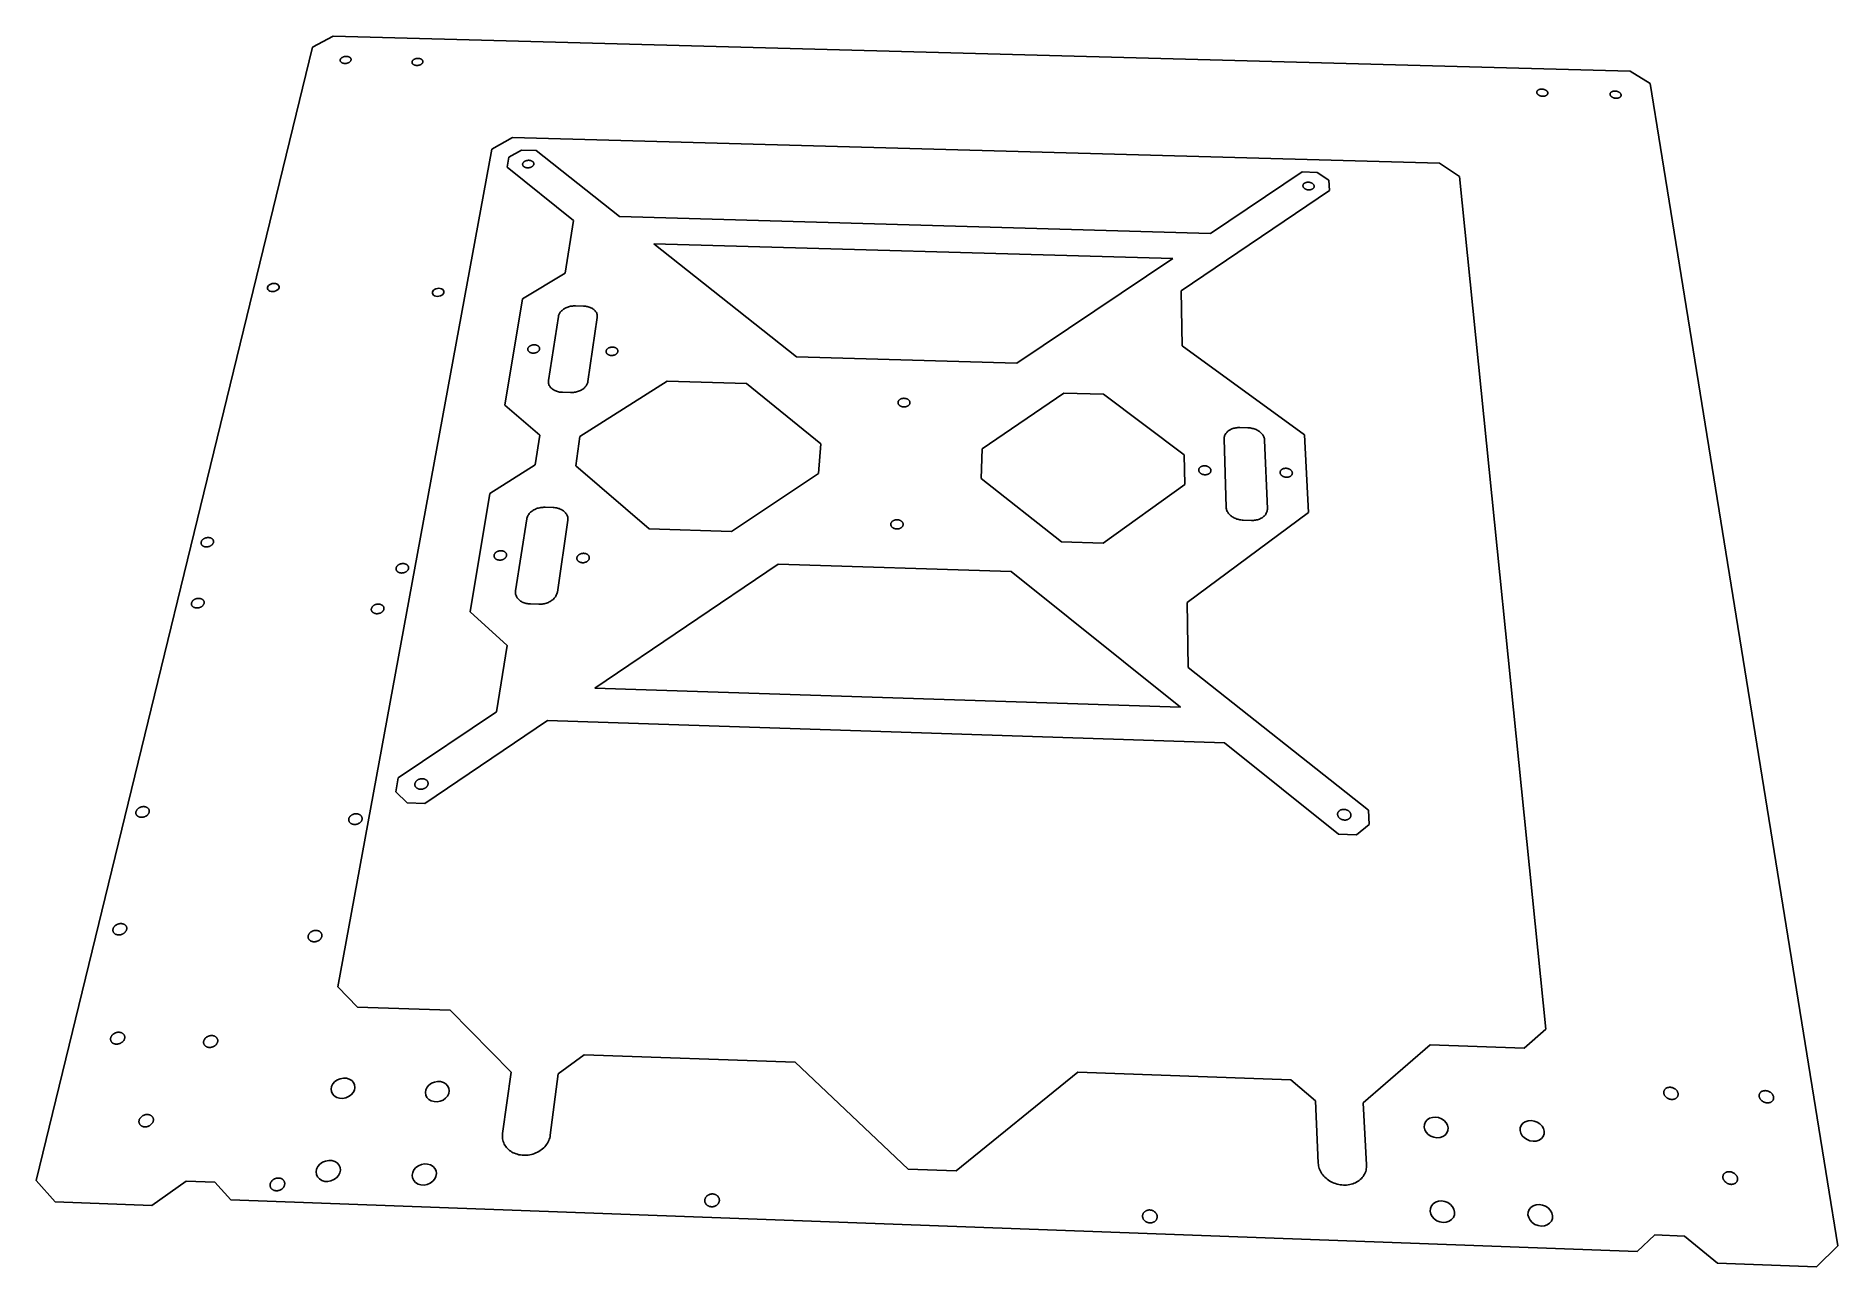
# Model space of a CAD drawing. Extents: x -270 to 291, y -189 to 194.
import ezdxf

# ---------------------------------------------------------------- set-up
doc = ezdxf.new("R2010")
doc.units = 0
doc.layers.get('0').update_dxf_attribs({"linetype": 'CONTINUOUS'})

msp = doc.modelspace()

# ---------------------------------------------------------------- linework, layer by layer
for p, q in [((-184.11, 190.59), (-177.68, 194.07)), ((-177.68, 194.07), (226.06, 183.11)), ((-270.2, -162.2), (-184.11, 190.59)), ((-175.5, 186.68), (-175.52, 186.61)), ((-175.52, 186.61), (-175.52, 186.53)), ((-175.52, 186.53), (-175.52, 186.46)), ((-175.52, 186.46), (-175.51, 186.39)), ((-175.51, 186.39), (-175.5, 186.32)), ((-175.48, 186.75), (-175.5, 186.68)), ((-175.5, 186.32), (-175.47, 186.25)), ((-175.45, 186.82), (-175.48, 186.75)), ((-175.47, 186.25), (-175.44, 186.19)), ((-175.42, 186.89), (-175.45, 186.82)), ((-175.44, 186.19), (-175.41, 186.12)), ((-175.38, 186.96), (-175.42, 186.89)), ((-175.41, 186.12), (-175.36, 186.06)), ((-175.33, 187.03), (-175.38, 186.96)), ((-175.36, 186.06), (-175.31, 186)), ((-175.28, 187.1), (-175.33, 187.03)), ((-175.31, 186), (-175.26, 185.94)), ((-175.22, 187.16), (-175.28, 187.1)), ((-175.26, 185.94), (-175.19, 185.89)), ((-175.15, 187.22), (-175.22, 187.16)), ((-175.19, 185.89), (-175.13, 185.83)), ((-175.08, 187.28), (-175.15, 187.22)), ((-175.13, 185.83), (-175.05, 185.79)), ((-175, 187.34), (-175.08, 187.28)), ((-175.05, 185.79), (-174.97, 185.74)), ((-174.92, 187.39), (-175, 187.34)), ((-174.97, 185.74), (-174.89, 185.7)), ((-174.83, 187.44), (-174.92, 187.39)), ((-174.89, 185.7), (-174.8, 185.66)), ((-174.74, 187.49), (-174.83, 187.44)), ((-174.8, 185.66), (-174.71, 185.63)), ((-174.64, 187.53), (-174.74, 187.49)), ((-174.71, 185.63), (-174.61, 185.6)), ((-174.54, 187.57), (-174.64, 187.53)), ((-174.61, 185.6), (-174.51, 185.58)), ((-174.44, 187.61), (-174.54, 187.57)), ((-174.51, 185.58), (-174.41, 185.56)), ((-174.34, 187.64), (-174.44, 187.61)), ((-174.41, 185.56), (-174.3, 185.55)), ((-174.23, 187.67), (-174.34, 187.64)), ((-174.3, 185.55), (-174.19, 185.54)), ((-174.12, 187.69), (-174.23, 187.67)), ((-174.19, 185.54), (-174.08, 185.53)), ((-174.01, 187.71), (-174.12, 187.69)), ((-174.08, 185.53), (-173.97, 185.53)), ((-173.9, 187.72), (-174.01, 187.71)), ((-173.97, 185.53), (-173.86, 185.53)), ((-173.79, 187.73), (-173.9, 187.72)), ((-173.86, 185.53), (-173.75, 185.54)), ((-173.68, 187.73), (-173.79, 187.73)), ((-173.75, 185.54), (-173.64, 185.56)), ((-173.57, 187.73), (-173.68, 187.73)), ((-173.64, 185.56), (-173.53, 185.57)), ((-173.46, 187.73), (-173.57, 187.73)), ((-173.53, 185.57), (-173.42, 185.6)), ((-173.35, 187.72), (-173.46, 187.73)), ((-173.42, 185.6), (-173.31, 185.62)), ((-173.25, 187.7), (-173.35, 187.72)), ((-173.31, 185.62), (-173.21, 185.66)), ((-173.15, 187.68), (-173.25, 187.7)), ((-173.21, 185.66), (-173.11, 185.69)), ((-173.05, 187.66), (-173.15, 187.68)), ((-173.11, 185.69), (-173.01, 185.73)), ((-172.95, 187.63), (-173.05, 187.66)), ((-173.01, 185.73), (-172.91, 185.77)), ((-172.86, 187.6), (-172.95, 187.63)), ((-172.91, 185.77), (-172.82, 185.82)), ((-172.77, 187.56), (-172.86, 187.6)), ((-172.82, 185.82), (-172.73, 185.87)), ((-172.68, 187.52), (-172.77, 187.56)), ((-172.73, 185.87), (-172.65, 185.93)), ((-172.6, 187.48), (-172.68, 187.52)), ((-172.65, 185.93), (-172.57, 185.98)), ((-172.53, 187.43), (-172.6, 187.48)), ((-172.57, 185.98), (-172.5, 186.04)), ((-172.46, 187.38), (-172.53, 187.43)), ((-172.5, 186.04), (-172.44, 186.1)), ((-172.4, 187.32), (-172.46, 187.38)), ((-172.44, 186.1), (-172.37, 186.17)), ((-172.34, 187.27), (-172.4, 187.32)), ((-172.37, 186.17), (-172.32, 186.24)), ((-172.29, 187.21), (-172.34, 187.27)), ((-172.32, 186.24), (-172.27, 186.3)), ((-172.25, 187.14), (-172.29, 187.21)), ((-172.27, 186.3), (-172.23, 186.37)), ((-172.21, 187.08), (-172.25, 187.14)), ((-172.23, 186.37), (-172.2, 186.44)), ((-172.18, 187.01), (-172.21, 187.08)), ((-172.2, 186.44), (-172.17, 186.51)), ((-172.16, 186.94), (-172.18, 187.01)), ((-172.17, 186.51), (-172.15, 186.59)), ((-172.14, 186.87), (-172.16, 186.94)), ((-172.15, 186.59), (-172.14, 186.66)), ((-172.13, 186.8), (-172.14, 186.87)), ((-172.14, 186.66), (-172.13, 186.73)), ((-172.13, 186.73), (-172.13, 186.8)), ((-153.14, 186.07), (-153.15, 185.99)), ((-153.15, 185.99), (-153.15, 185.92)), ((-153.15, 185.92), (-153.15, 185.85)), ((-153.15, 185.85), (-153.14, 185.78)), ((-153.12, 186.14), (-153.14, 186.07)), ((-153.14, 185.78), (-153.12, 185.71)), ((-153.09, 186.21), (-153.12, 186.14)), ((-153.12, 185.71), (-153.1, 185.64)), ((-153.1, 185.64), (-153.07, 185.57)), ((-153.06, 186.28), (-153.09, 186.21)), ((-153.07, 185.57), (-153.03, 185.51)), ((-153.02, 186.35), (-153.06, 186.28)), ((-153.03, 185.51), (-152.98, 185.45)), ((-152.97, 186.42), (-153.02, 186.35)), ((-152.98, 185.45), (-152.93, 185.39)), ((-152.92, 186.48), (-152.97, 186.42)), ((-152.93, 185.39), (-152.87, 185.33)), ((-152.86, 186.55), (-152.92, 186.48)), ((-152.87, 185.33), (-152.81, 185.27)), ((-152.79, 186.61), (-152.86, 186.55)), ((-152.81, 185.27), (-152.74, 185.22)), ((-152.72, 186.67), (-152.79, 186.61)), ((-152.74, 185.22), (-152.66, 185.17)), ((-152.65, 186.73), (-152.72, 186.67)), ((-152.66, 185.17), (-152.58, 185.13)), ((-152.57, 186.78), (-152.65, 186.73)), ((-152.58, 185.13), (-152.5, 185.09)), ((-152.48, 186.83), (-152.57, 186.78)), ((-152.39, 186.88), (-152.48, 186.83)), ((-152.29, 186.92), (-152.39, 186.88)), ((-152.2, 186.96), (-152.29, 186.92)), ((-152.09, 187), (-152.2, 186.96)), ((-151.99, 187.03), (-152.09, 187)), ((-151.88, 187.06), (-151.99, 187.03)), ((-151.78, 187.08), (-151.88, 187.06)), ((-151.67, 187.1), (-151.78, 187.08)), ((-151.56, 187.11), (-151.67, 187.1)), ((-151.45, 187.12), (-151.56, 187.11)), ((-151.33, 187.12), (-151.45, 187.12)), ((-151.22, 187.12), (-151.33, 187.12)), ((-151.12, 187.12), (-151.22, 187.12)), ((-151.01, 187.11), (-151.12, 187.12)), ((-150.9, 187.09), (-151.01, 187.11)), ((-150.8, 187.07), (-150.9, 187.09)), ((-150.7, 187.05), (-150.8, 187.07)), ((-150.72, 185.08), (-150.62, 185.12)), ((-150.6, 187.02), (-150.7, 187.05)), ((-150.62, 185.12), (-150.52, 185.16)), ((-150.51, 186.99), (-150.6, 187.02)), ((-150.52, 185.16), (-150.43, 185.21)), ((-150.42, 186.95), (-150.51, 186.99)), ((-150.43, 185.21), (-150.35, 185.26)), ((-150.33, 186.91), (-150.42, 186.95)), ((-150.35, 185.26), (-150.27, 185.31)), ((-150.25, 186.87), (-150.33, 186.91)), ((-150.27, 185.31), (-150.19, 185.37)), ((-150.18, 186.82), (-150.25, 186.87)), ((-150.19, 185.37), (-150.12, 185.43)), ((-150.11, 186.77), (-150.18, 186.82)), ((-150.12, 185.43), (-150.05, 185.49)), ((-150.04, 186.71), (-150.11, 186.77)), ((-150.05, 185.49), (-149.99, 185.56)), ((-149.98, 186.66), (-150.04, 186.71)), ((-149.99, 185.56), (-149.94, 185.62)), ((-149.93, 186.59), (-149.98, 186.66)), ((-149.94, 185.62), (-149.9, 185.69)), ((-149.89, 186.53), (-149.93, 186.59)), ((-149.9, 185.69), (-149.86, 185.76)), ((-149.85, 186.47), (-149.89, 186.53)), ((-149.86, 185.76), (-149.82, 185.83)), ((-149.82, 186.4), (-149.85, 186.47)), ((-149.79, 186.33), (-149.82, 186.4)), ((-149.82, 185.83), (-149.8, 185.9)), ((-149.8, 185.9), (-149.78, 185.98)), ((-149.78, 186.26), (-149.79, 186.33)), ((-149.77, 186.19), (-149.78, 186.26)), ((-149.78, 185.98), (-149.77, 186.05)), ((-149.76, 186.12), (-149.77, 186.19)), ((-149.77, 186.05), (-149.76, 186.12)), ((-152.5, 185.09), (-152.41, 185.05)), ((-152.41, 185.05), (-152.32, 185.02)), ((-152.32, 185.02), (-152.22, 184.99)), ((-152.22, 184.99), (-152.12, 184.97)), ((-152.12, 184.97), (-152.01, 184.95)), ((-152.01, 184.95), (-151.91, 184.93)), ((-151.91, 184.93), (-151.8, 184.92)), ((-151.8, 184.92), (-151.69, 184.92)), ((-151.69, 184.92), (-151.58, 184.92)), ((-151.58, 184.92), (-151.47, 184.92)), ((-151.47, 184.92), (-151.36, 184.93)), ((-151.36, 184.93), (-151.25, 184.94)), ((-151.25, 184.94), (-151.14, 184.96)), ((-151.14, 184.96), (-151.03, 184.98)), ((-151.03, 184.98), (-150.92, 185.01)), ((-150.92, 185.01), (-150.82, 185.04)), ((-150.82, 185.04), (-150.72, 185.08)), ((226.06, 183.11), (232.33, 179.25)), ((197, 176.71), (196.99, 176.64)), ((196.99, 176.64), (196.99, 176.57)), ((196.99, 176.57), (196.99, 176.49)), ((196.99, 176.49), (197, 176.42)), ((197.01, 176.78), (197, 176.71)), ((197, 176.42), (197.02, 176.35)), ((197.04, 176.85), (197.01, 176.78)), ((197.02, 176.35), (197.05, 176.27)), ((197.07, 176.92), (197.04, 176.85)), ((197.05, 176.27), (197.09, 176.2)), ((197.1, 176.99), (197.07, 176.92)), ((197.09, 176.2), (197.13, 176.13)), ((197.15, 177.05), (197.1, 176.99)), ((197.13, 176.13), (197.18, 176.06)), ((197.2, 177.11), (197.15, 177.05)), ((197.18, 176.06), (197.23, 175.99)), ((197.26, 177.17), (197.2, 177.11)), ((197.23, 175.99), (197.29, 175.93)), ((197.32, 177.22), (197.26, 177.17)), ((197.29, 175.93), (197.36, 175.86)), ((197.39, 177.27), (197.32, 177.22)), ((197.36, 175.86), (197.43, 175.8)), ((197.47, 177.32), (197.39, 177.27)), ((197.43, 175.8), (197.51, 175.74)), ((197.55, 177.37), (197.47, 177.32)), ((197.51, 175.74), (197.59, 175.69)), ((197.63, 177.41), (197.55, 177.37)), ((197.59, 175.69), (197.68, 175.63)), ((197.72, 177.44), (197.63, 177.41)), ((197.68, 175.63), (197.77, 175.58)), ((197.82, 177.47), (197.72, 177.44)), ((197.77, 175.58), (197.87, 175.54)), ((197.91, 177.5), (197.82, 177.47)), ((197.87, 175.54), (197.97, 175.5)), ((198.02, 177.52), (197.91, 177.5)), ((197.97, 175.5), (198.07, 175.46)), ((198.12, 177.54), (198.02, 177.52)), ((198.07, 175.46), (198.18, 175.43)), ((198.23, 177.56), (198.12, 177.54)), ((198.18, 175.43), (198.29, 175.4)), ((198.33, 177.57), (198.23, 177.56)), ((198.29, 175.4), (198.4, 175.37)), ((198.45, 177.57), (198.33, 177.57)), ((198.4, 175.37), (198.51, 175.35)), ((198.56, 177.57), (198.45, 177.57)), ((198.51, 175.35), (198.62, 175.34)), ((198.67, 177.56), (198.56, 177.57)), ((198.62, 175.34), (198.73, 175.33)), ((198.78, 177.55), (198.67, 177.56)), ((198.73, 175.33), (198.85, 175.32)), ((198.89, 177.54), (198.78, 177.55)), ((198.85, 175.32), (198.96, 175.32)), ((199, 177.52), (198.89, 177.54)), ((198.96, 175.32), (199.07, 175.33)), ((199.11, 177.49), (199, 177.52)), ((199.07, 175.33), (199.18, 175.34)), ((199.22, 177.47), (199.11, 177.49)), ((199.18, 175.34), (199.28, 175.35)), ((199.33, 177.43), (199.22, 177.47)), ((199.28, 175.35), (199.39, 175.37)), ((199.43, 177.4), (199.33, 177.43)), ((199.39, 175.37), (199.49, 175.39)), ((199.53, 177.35), (199.43, 177.4)), ((199.49, 175.39), (199.59, 175.42)), ((199.63, 177.31), (199.53, 177.35)), ((199.59, 175.42), (199.68, 175.45)), ((199.72, 177.26), (199.63, 177.31)), ((199.68, 175.45), (199.77, 175.49)), ((199.81, 177.21), (199.72, 177.26)), ((199.77, 175.49), (199.86, 175.53)), ((199.89, 177.15), (199.81, 177.21)), ((199.86, 175.53), (199.94, 175.57)), ((199.97, 177.09), (199.89, 177.15)), ((199.94, 175.57), (200.01, 175.62)), ((200.04, 177.03), (199.97, 177.09)), ((200.01, 175.62), (200.08, 175.67)), ((200.11, 176.97), (200.04, 177.03)), ((200.08, 175.67), (200.15, 175.73)), ((200.17, 176.9), (200.11, 176.97)), ((200.15, 175.73), (200.2, 175.78)), ((200.23, 176.83), (200.17, 176.9)), ((200.2, 175.78), (200.25, 175.85)), ((200.27, 176.76), (200.23, 176.83)), ((200.25, 175.85), (200.3, 175.91)), ((200.32, 176.69), (200.27, 176.76)), ((200.3, 175.91), (200.34, 175.97)), ((200.35, 176.62), (200.32, 176.69)), ((200.34, 175.97), (200.37, 176.04)), ((200.38, 176.55), (200.35, 176.62)), ((200.37, 176.04), (200.39, 176.11)), ((200.4, 176.47), (200.38, 176.55)), ((200.39, 176.11), (200.41, 176.18)), ((200.41, 176.4), (200.4, 176.47)), ((200.42, 176.33), (200.41, 176.4)), ((200.41, 176.18), (200.42, 176.25)), ((200.42, 176.25), (200.42, 176.33)), ((219.82, 176.16), (219.8, 176.09)), ((219.8, 176.09), (219.8, 176.02)), ((219.8, 176.02), (219.8, 175.94)), ((219.8, 175.94), (219.8, 175.87)), ((219.8, 175.87), (219.82, 175.8)), ((219.84, 176.23), (219.82, 176.16)), ((219.82, 175.8), (219.84, 175.72)), ((219.87, 176.3), (219.84, 176.23)), ((219.84, 175.72), (219.87, 175.65)), ((219.91, 176.36), (219.87, 176.3)), ((219.87, 175.65), (219.91, 175.58)), ((219.95, 176.43), (219.91, 176.36)), ((219.91, 175.58), (219.95, 175.51)), ((220, 176.49), (219.95, 176.43)), ((219.95, 175.51), (220, 175.44)), ((220.06, 176.55), (220, 176.49)), ((220, 175.44), (220.05, 175.37)), ((220.05, 175.37), (220.12, 175.3)), ((220.12, 176.6), (220.06, 176.55)), ((220.19, 176.65), (220.12, 176.6)), ((220.12, 175.3), (220.19, 175.24)), ((220.26, 176.7), (220.19, 176.65)), ((220.19, 175.24), (220.26, 175.18)), ((220.34, 176.74), (220.26, 176.7)), ((220.26, 175.18), (220.34, 175.12)), ((220.43, 176.78), (220.34, 176.74)), ((220.34, 175.12), (220.42, 175.06)), ((220.42, 175.06), (220.51, 175.01)), ((220.51, 176.82), (220.43, 176.78)), ((220.61, 176.85), (220.51, 176.82)), ((220.51, 175.01), (220.61, 174.96)), ((220.71, 176.88), (220.61, 176.85)), ((220.61, 174.96), (220.7, 174.91)), ((220.7, 174.91), (220.81, 174.87)), ((220.81, 176.9), (220.71, 176.88)), ((220.91, 176.92), (220.81, 176.9)), ((220.81, 174.87), (220.91, 174.84)), ((221.02, 176.93), (220.91, 176.92)), ((220.91, 174.84), (221.02, 174.8)), ((221.13, 176.94), (221.02, 176.93)), ((221.02, 174.8), (221.13, 174.77)), ((221.24, 176.95), (221.13, 176.94)), ((221.13, 174.77), (221.24, 174.75)), ((221.35, 176.95), (221.24, 176.95)), ((221.24, 174.75), (221.35, 174.73)), ((221.46, 176.94), (221.35, 176.95)), ((221.35, 174.73), (221.46, 174.71)), ((221.57, 176.93), (221.46, 176.94)), ((221.46, 174.71), (221.57, 174.7)), ((221.68, 176.92), (221.57, 176.93)), ((221.57, 174.7), (221.69, 174.7)), ((221.8, 176.9), (221.68, 176.92)), ((221.69, 174.7), (221.8, 174.7)), ((221.91, 176.87), (221.8, 176.9)), ((221.8, 174.7), (221.91, 174.7)), ((222.01, 176.84), (221.91, 176.87)), ((221.91, 174.7), (222.02, 174.71)), ((222.12, 176.81), (222.01, 176.84)), ((222.02, 174.71), (222.12, 174.73)), ((222.22, 176.77), (222.12, 176.81)), ((222.12, 174.73), (222.23, 174.74)), ((222.33, 176.73), (222.22, 176.77)), ((222.23, 174.74), (222.33, 174.77)), ((222.42, 176.69), (222.33, 176.73)), ((222.33, 174.77), (222.43, 174.79)), ((222.52, 176.64), (222.42, 176.69)), ((222.43, 174.79), (222.52, 174.83)), ((222.61, 176.59), (222.52, 176.64)), ((222.52, 174.83), (222.61, 174.86)), ((222.69, 176.53), (222.61, 176.59)), ((222.61, 174.86), (222.69, 174.9)), ((222.77, 176.47), (222.69, 176.53)), ((222.69, 174.9), (222.77, 174.95)), ((222.84, 176.41), (222.77, 176.47)), ((222.77, 174.95), (222.85, 175)), ((222.91, 176.35), (222.84, 176.41)), ((222.85, 175), (222.92, 175.05)), ((222.98, 176.28), (222.91, 176.35)), ((222.92, 175.05), (222.98, 175.1)), ((223.03, 176.21), (222.98, 176.28)), ((222.98, 175.1), (223.03, 175.16)), ((223.08, 176.14), (223.03, 176.21)), ((223.03, 175.16), (223.08, 175.22)), ((223.13, 176.07), (223.08, 176.14)), ((223.08, 175.22), (223.13, 175.28)), ((223.16, 176), (223.13, 176.07)), ((223.13, 175.28), (223.16, 175.35)), ((223.19, 175.92), (223.16, 176)), ((223.16, 175.35), (223.19, 175.42)), ((223.21, 175.85), (223.19, 175.92)), ((223.19, 175.42), (223.21, 175.49)), ((223.23, 175.78), (223.21, 175.85)), ((223.21, 175.49), (223.23, 175.56)), ((223.24, 175.7), (223.23, 175.78)), ((223.23, 175.56), (223.24, 175.63)), ((223.24, 175.63), (223.24, 175.7)), ((232.33, 179.25), (290.74, -182.54)), ((-176.22, -101.86), (-128.31, 158.84)), ((-128.31, 158.84), (-121.88, 162.54)), ((-119.11, 158.58), (-122.98, 156.35)), ((-121.88, 162.54), (166.72, 154.47)), ((-114.51, 158.45), (-119.11, 158.58)), ((-114.51, 158.45), (-88.56, 137.89)), ((-122.98, 156.35), (-123.54, 153.23)), ((-123.54, 153.23), (-102.89, 136.68)), ((-118.71, 154.27), (-118.72, 154.2)), ((-118.72, 154.2), (-118.72, 154.12)), ((-118.72, 154.12), (-118.71, 154.04)), ((-118.69, 154.35), (-118.71, 154.27)), ((-118.71, 154.04), (-118.7, 153.97)), ((-118.7, 153.97), (-118.68, 153.89)), ((-118.67, 154.42), (-118.69, 154.35)), ((-118.68, 153.89), (-118.65, 153.82)), ((-118.64, 154.5), (-118.67, 154.42)), ((-118.65, 153.82), (-118.62, 153.75)), ((-118.6, 154.57), (-118.64, 154.5)), ((-118.62, 153.75), (-118.58, 153.68)), ((-118.55, 154.65), (-118.6, 154.57)), ((-118.58, 153.68), (-118.53, 153.61)), ((-118.5, 154.72), (-118.55, 154.65)), ((-118.53, 153.61), (-118.47, 153.55)), ((-118.44, 154.79), (-118.5, 154.72)), ((-118.47, 153.55), (-118.41, 153.49)), ((-118.37, 154.85), (-118.44, 154.79)), ((-118.41, 153.49), (-118.34, 153.43)), ((-118.3, 154.91), (-118.37, 154.85)), ((-118.34, 153.43), (-118.27, 153.37)), ((-118.23, 154.97), (-118.3, 154.91)), ((-118.27, 153.37), (-118.19, 153.32)), ((-118.14, 155.03), (-118.23, 154.97)), ((-118.19, 153.32), (-118.11, 153.28)), ((-118.06, 155.09), (-118.14, 155.03)), ((-118.11, 153.28), (-118.02, 153.23)), ((-117.97, 155.14), (-118.06, 155.09)), ((-118.02, 153.23), (-117.92, 153.19)), ((-117.87, 155.18), (-117.97, 155.14)), ((-117.92, 153.19), (-117.83, 153.16)), ((-117.77, 155.22), (-117.87, 155.18)), ((-117.83, 153.16), (-117.72, 153.13)), ((-117.67, 155.26), (-117.77, 155.22)), ((-117.72, 153.13), (-117.62, 153.1)), ((-117.56, 155.29), (-117.67, 155.26)), ((-117.62, 153.1), (-117.51, 153.08)), ((-117.45, 155.32), (-117.56, 155.29)), ((-117.51, 153.08), (-117.4, 153.07)), ((-117.34, 155.35), (-117.45, 155.32)), ((-117.4, 153.07), (-117.29, 153.06)), ((-117.23, 155.37), (-117.34, 155.35)), ((-117.29, 153.06), (-117.18, 153.05)), ((-117.12, 155.38), (-117.23, 155.37)), ((-117.18, 153.05), (-117.06, 153.05)), ((-117, 155.39), (-117.12, 155.38)), ((-117.06, 153.05), (-116.95, 153.05)), ((-116.89, 155.39), (-117, 155.39)), ((-116.95, 153.05), (-116.84, 153.06)), ((-116.77, 155.39), (-116.89, 155.39)), ((-116.84, 153.06), (-116.72, 153.08)), ((-116.66, 155.39), (-116.77, 155.39)), ((-116.72, 153.08), (-116.61, 153.1)), ((-116.55, 155.38), (-116.66, 155.39)), ((-116.61, 153.1), (-116.5, 153.12)), ((-116.44, 155.36), (-116.55, 155.38)), ((-116.5, 153.12), (-116.39, 153.15)), ((-116.33, 155.34), (-116.44, 155.36)), ((-116.39, 153.15), (-116.28, 153.18)), ((-116.23, 155.32), (-116.33, 155.34)), ((-116.28, 153.18), (-116.18, 153.22)), ((-116.13, 155.29), (-116.23, 155.32)), ((-116.18, 153.22), (-116.08, 153.26)), ((-116.03, 155.25), (-116.13, 155.29)), ((-116.08, 153.26), (-115.98, 153.31)), ((-115.94, 155.21), (-116.03, 155.25)), ((-115.98, 153.31), (-115.89, 153.36)), ((-115.85, 155.17), (-115.94, 155.21)), ((-115.89, 153.36), (-115.81, 153.41)), ((-115.76, 155.12), (-115.85, 155.17)), ((-115.81, 153.41), (-115.72, 153.47)), ((-115.68, 155.07), (-115.76, 155.12)), ((-115.72, 153.47), (-115.65, 153.53)), ((-115.61, 155.02), (-115.68, 155.07)), ((-115.65, 153.53), (-115.58, 153.6)), ((-115.54, 154.96), (-115.61, 155.02)), ((-115.58, 153.6), (-115.51, 153.66)), ((-115.48, 154.9), (-115.54, 154.96)), ((-115.51, 153.66), (-115.45, 153.73)), ((-115.42, 154.83), (-115.48, 154.9)), ((-115.45, 153.73), (-115.4, 153.8)), ((-115.38, 154.77), (-115.42, 154.83)), ((-115.4, 153.8), (-115.35, 153.87)), ((-115.33, 154.7), (-115.38, 154.77)), ((-115.35, 153.87), (-115.32, 153.95)), ((-115.3, 154.63), (-115.33, 154.7)), ((-115.32, 153.95), (-115.28, 154.02)), ((-115.27, 154.55), (-115.3, 154.63)), ((-115.28, 154.02), (-115.26, 154.1)), ((-115.25, 154.48), (-115.27, 154.55)), ((-115.26, 154.1), (-115.24, 154.17)), ((-115.24, 154.4), (-115.25, 154.48)), ((-115.23, 154.33), (-115.24, 154.4)), ((-115.24, 154.17), (-115.23, 154.25)), ((-115.23, 154.25), (-115.23, 154.33)), ((123.95, 151.77), (95.4, 132.63)), ((128.61, 151.63), (123.95, 151.77)), ((132.25, 149.18), (128.61, 151.63)), ((166.72, 154.47), (172.94, 150.39)), ((132.45, 146.01), (86.27, 114.72)), ((124.19, 147.59), (124.18, 147.51)), ((124.18, 147.51), (124.19, 147.43)), ((124.21, 147.66), (124.19, 147.59)), ((124.19, 147.43), (124.19, 147.35)), ((124.19, 147.35), (124.21, 147.28)), ((124.23, 147.74), (124.21, 147.66)), ((124.21, 147.28), (124.23, 147.2)), ((124.26, 147.81), (124.23, 147.74)), ((124.23, 147.2), (124.26, 147.12)), ((124.29, 147.88), (124.26, 147.81)), ((124.26, 147.12), (124.3, 147.05)), ((124.34, 147.95), (124.29, 147.88)), ((124.3, 147.05), (124.34, 146.97)), ((124.39, 148.02), (124.34, 147.95)), ((124.34, 146.97), (124.39, 146.9)), ((124.44, 148.08), (124.39, 148.02)), ((124.39, 146.9), (124.45, 146.83)), ((124.51, 148.14), (124.44, 148.08)), ((124.45, 146.83), (124.52, 146.76)), ((124.58, 148.2), (124.51, 148.14)), ((124.52, 146.76), (124.59, 146.7)), ((124.65, 148.26), (124.58, 148.2)), ((124.59, 146.7), (124.66, 146.64)), ((124.73, 148.31), (124.65, 148.26)), ((124.66, 146.64), (124.75, 146.58)), ((124.82, 148.35), (124.73, 148.31)), ((124.75, 146.58), (124.83, 146.52)), ((124.91, 148.4), (124.82, 148.35)), ((124.83, 146.52), (124.92, 146.47)), ((125, 148.43), (124.91, 148.4)), ((124.92, 146.47), (125.02, 146.42)), ((125.1, 148.47), (125, 148.43)), ((125.02, 146.42), (125.12, 146.38)), ((125.21, 148.5), (125.1, 148.47)), ((125.12, 146.38), (125.22, 146.34)), ((125.31, 148.52), (125.21, 148.5)), ((125.22, 146.34), (125.33, 146.3)), ((125.42, 148.54), (125.31, 148.52)), ((125.33, 146.3), (125.44, 146.27)), ((125.53, 148.56), (125.42, 148.54)), ((125.44, 146.27), (125.55, 146.25)), ((125.64, 148.56), (125.53, 148.56)), ((125.55, 146.25), (125.66, 146.23)), ((125.76, 148.57), (125.64, 148.56)), ((125.66, 146.23), (125.78, 146.21)), ((125.87, 148.57), (125.76, 148.57)), ((125.78, 146.21), (125.89, 146.2)), ((125.99, 148.56), (125.87, 148.57)), ((125.89, 146.2), (126.01, 146.2)), ((126.1, 148.55), (125.99, 148.56)), ((126.01, 146.2), (126.12, 146.19)), ((126.22, 148.54), (126.1, 148.55)), ((126.12, 146.19), (126.24, 146.2)), ((126.33, 148.52), (126.22, 148.54)), ((126.24, 146.2), (126.35, 146.21)), ((126.44, 148.49), (126.33, 148.52)), ((126.35, 146.21), (126.46, 146.22)), ((126.55, 148.46), (126.44, 148.49)), ((126.46, 146.22), (126.57, 146.24)), ((126.65, 148.42), (126.55, 148.46)), ((126.57, 146.24), (126.67, 146.27)), ((126.76, 148.38), (126.65, 148.42)), ((126.67, 146.27), (126.78, 146.3)), ((126.86, 148.34), (126.76, 148.38)), ((126.78, 146.3), (126.88, 146.33)), ((126.95, 148.29), (126.86, 148.34)), ((126.88, 146.33), (126.97, 146.37)), ((127.04, 148.24), (126.95, 148.29)), ((126.97, 146.37), (127.06, 146.41)), ((127.13, 148.19), (127.04, 148.24)), ((127.06, 146.41), (127.15, 146.46)), ((127.21, 148.13), (127.13, 148.19)), ((127.15, 146.46), (127.23, 146.51)), ((127.29, 148.07), (127.21, 148.13)), ((127.23, 146.51), (127.3, 146.56)), ((127.36, 148), (127.29, 148.07)), ((127.3, 146.56), (127.37, 146.62)), ((127.42, 147.93), (127.36, 148)), ((127.37, 146.62), (127.44, 146.68)), ((127.48, 147.86), (127.42, 147.93)), ((127.44, 146.68), (127.49, 146.75)), ((127.53, 147.79), (127.48, 147.86)), ((127.49, 146.75), (127.54, 146.81)), ((127.58, 147.72), (127.53, 147.79)), ((127.54, 146.81), (127.59, 146.88)), ((127.62, 147.64), (127.58, 147.72)), ((127.59, 146.88), (127.62, 146.95)), ((127.65, 147.57), (127.62, 147.64)), ((127.62, 146.95), (127.65, 147.03)), ((127.67, 147.49), (127.65, 147.57)), ((127.65, 147.03), (127.67, 147.1)), ((127.69, 147.41), (127.67, 147.49)), ((127.67, 147.1), (127.69, 147.18)), ((127.69, 147.33), (127.69, 147.41)), ((127.7, 147.26), (127.69, 147.33)), ((127.69, 147.18), (127.7, 147.26)), ((132.45, 146.01), (132.25, 149.18)), ((172.94, 150.39), (199.79, -115.03)), ((-102.89, 136.68), (-105.46, 120.29)), ((-88.56, 137.89), (95.4, 132.63)), ((-77.9, 129.43), (-33.51, 94.25)), ((-77.9, 129.43), (83.69, 124.78)), ((83.69, 124.78), (35.1, 92.21)), ((-105.46, 120.29), (-118.78, 112.26)), ((-198.05, 116.09), (-198.16, 115.77)), ((-198.16, 115.77), (-198.14, 115.44)), ((-198.14, 115.44), (-198.01, 115.14)), ((-197.82, 116.4), (-198.05, 116.09)), ((-198.01, 115.14), (-197.76, 114.88)), ((-197.5, 116.66), (-197.82, 116.4)), ((-197.76, 114.88), (-197.41, 114.69)), ((-197.09, 116.87), (-197.5, 116.66)), ((-197.41, 114.69), (-196.99, 114.57)), ((-196.64, 117), (-197.09, 116.87)), ((-196.99, 114.57), (-196.53, 114.54)), ((-196.17, 117.05), (-196.64, 117)), ((-196.53, 114.54), (-196.06, 114.59)), ((-195.7, 117.02), (-196.17, 117.05)), ((-196.06, 114.59), (-195.6, 114.72)), ((-195.29, 116.9), (-195.7, 117.02)), ((-195.6, 114.72), (-195.2, 114.93)), ((-194.94, 116.71), (-195.29, 116.9)), ((-195.2, 114.93), (-194.87, 115.19)), ((-194.69, 116.45), (-194.94, 116.71)), ((-194.87, 115.19), (-194.65, 115.5)), ((-194.56, 116.15), (-194.69, 116.45)), ((-194.65, 115.5), (-194.54, 115.83)), ((-194.54, 115.83), (-194.56, 116.15)), ((-146.71, 114.66), (-146.83, 114.33)), ((-146.83, 114.33), (-146.82, 114.01)), ((-146.82, 114.01), (-146.7, 113.7)), ((-146.47, 114.96), (-146.71, 114.66)), ((-146.7, 113.7), (-146.46, 113.43)), ((-146.14, 115.21), (-146.47, 114.96)), ((-146.46, 113.43), (-146.12, 113.22)), ((-145.73, 115.4), (-146.14, 115.21)), ((-146.12, 113.22), (-145.71, 113.08)), ((-145.27, 115.52), (-145.73, 115.4)), ((-145.71, 113.08), (-145.25, 113.03)), ((-144.8, 115.55), (-145.27, 115.52)), ((-145.25, 113.03), (-144.78, 113.06)), ((-144.34, 115.5), (-144.8, 115.55)), ((-144.78, 113.06), (-144.32, 113.18)), ((-143.93, 115.36), (-144.34, 115.5)), ((-144.32, 113.18), (-143.92, 113.37)), ((-143.6, 115.15), (-143.93, 115.36)), ((-143.92, 113.37), (-143.58, 113.62)), ((-143.36, 114.89), (-143.6, 115.15)), ((-143.58, 113.62), (-143.35, 113.92)), ((-143.23, 114.58), (-143.36, 114.89)), ((-143.35, 113.92), (-143.23, 114.25)), ((-143.23, 114.25), (-143.23, 114.58)), ((-118.78, 112.26), (-124.3, 79.22)), ((86.59, 97.65), (86.27, 114.72)), ((-110.68, 86.86), (-107.56, 106.82)), ((-107.52, 107.05), (-107.56, 106.82)), ((-107.45, 107.27), (-107.52, 107.05)), ((-107.36, 107.49), (-107.45, 107.27)), ((-107.26, 107.7), (-107.36, 107.49)), ((-107.13, 107.91), (-107.26, 107.7)), ((-106.99, 108.12), (-107.13, 107.91)), ((-106.83, 108.31), (-106.99, 108.12)), ((-106.65, 108.51), (-106.83, 108.31)), ((-106.45, 108.69), (-106.65, 108.51)), ((-106.24, 108.87), (-106.45, 108.69)), ((-106.01, 109.03), (-106.24, 108.87)), ((-105.77, 109.19), (-106.01, 109.03)), ((-105.52, 109.33), (-105.77, 109.19)), ((-105.26, 109.47), (-105.52, 109.33)), ((-104.98, 109.59), (-105.26, 109.47)), ((-104.69, 109.7), (-104.98, 109.59)), ((-104.4, 109.79), (-104.69, 109.7)), ((-104.1, 109.88), (-104.4, 109.79)), ((-103.79, 109.95), (-104.1, 109.88)), ((-103.48, 110), (-103.79, 109.95)), ((-103.17, 110.04), (-103.48, 110)), ((-102.85, 110.07), (-103.17, 110.04)), ((-102.53, 110.08), (-102.85, 110.07)), ((-102.22, 110.08), (-102.53, 110.08)), ((-102.22, 110.08), (-99.81, 110.01)), ((-99.5, 109.99), (-99.81, 110.01)), ((-99.19, 109.96), (-99.5, 109.99)), ((-98.88, 109.92), (-99.19, 109.96)), ((-98.58, 109.86), (-98.88, 109.92)), ((-98.29, 109.79), (-98.58, 109.86)), ((-98.01, 109.7), (-98.29, 109.79)), ((-97.73, 109.6), (-98.01, 109.7)), ((-97.47, 109.49), (-97.73, 109.6)), ((-97.22, 109.36), (-97.47, 109.49)), ((-96.98, 109.22), (-97.22, 109.36)), ((-96.76, 109.08), (-96.98, 109.22)), ((-96.55, 108.92), (-96.76, 109.08)), ((-96.36, 108.75), (-96.55, 108.92)), ((-96.18, 108.57), (-96.36, 108.75)), ((-96.03, 108.38), (-96.18, 108.57)), ((-95.89, 108.19), (-96.03, 108.38)), ((-95.77, 107.99), (-95.89, 108.19)), ((-95.67, 107.78), (-95.77, 107.99)), ((-95.59, 107.57), (-95.67, 107.78)), ((-95.53, 107.36), (-95.59, 107.57)), ((-95.49, 107.14), (-95.53, 107.36)), ((-95.47, 106.91), (-95.49, 107.14)), ((-95.49, 106.47), (-95.47, 106.69)), ((-95.47, 106.69), (-95.47, 106.91)), ((-98.39, 86.5), (-95.49, 106.47)), ((-117.09, 96.73), (-117.1, 96.64)), ((-117.1, 96.64), (-117.1, 96.56)), ((-117.1, 96.56), (-117.1, 96.47)), ((-117.1, 96.47), (-117.08, 96.39)), ((-117.07, 96.81), (-117.09, 96.73)), ((-117.08, 96.39), (-117.06, 96.31)), ((-117.05, 96.9), (-117.07, 96.81)), ((-117.06, 96.31), (-117.03, 96.23)), ((-117.02, 96.98), (-117.05, 96.9)), ((-117.03, 96.23), (-117, 96.15)), ((-116.97, 97.06), (-117.02, 96.98)), ((-117, 96.15), (-116.95, 96.07)), ((-116.93, 97.14), (-116.97, 97.06)), ((-116.95, 96.07), (-116.9, 95.99)), ((-116.87, 97.22), (-116.93, 97.14)), ((-116.9, 95.99), (-116.84, 95.92)), ((-116.81, 97.3), (-116.87, 97.22)), ((-116.84, 95.92), (-116.78, 95.86)), ((-116.74, 97.37), (-116.81, 97.3)), ((-116.78, 95.86), (-116.71, 95.79)), ((-116.67, 97.44), (-116.74, 97.37)), ((-116.71, 95.79), (-116.63, 95.73)), ((-116.59, 97.51), (-116.67, 97.44)), ((-116.63, 95.73), (-116.55, 95.67)), ((-116.5, 97.57), (-116.59, 97.51)), ((-116.55, 95.67), (-116.46, 95.62)), ((-116.41, 97.63), (-116.5, 97.57)), ((-116.46, 95.62), (-116.36, 95.57)), ((-116.31, 97.69), (-116.41, 97.63)), ((-116.36, 95.57), (-116.26, 95.53)), ((-116.21, 97.74), (-116.31, 97.69)), ((-116.26, 95.53), (-116.16, 95.49)), ((-116.1, 97.79), (-116.21, 97.74)), ((-116.16, 95.49), (-116.05, 95.46)), ((-116, 97.83), (-116.1, 97.79)), ((-116.05, 95.46), (-115.94, 95.43)), ((-115.88, 97.86), (-116, 97.83)), ((-115.94, 95.43), (-115.83, 95.41)), ((-115.77, 97.9), (-115.88, 97.86)), ((-115.83, 95.41), (-115.71, 95.39)), ((-115.65, 97.92), (-115.77, 97.9)), ((-115.71, 95.39), (-115.6, 95.38)), ((-115.53, 97.94), (-115.65, 97.92)), ((-115.6, 95.38), (-115.48, 95.37)), ((-115.42, 97.96), (-115.53, 97.94)), ((-115.48, 95.37), (-115.36, 95.37)), ((-115.3, 97.97), (-115.42, 97.96)), ((-115.36, 95.37), (-115.24, 95.37)), ((-115.17, 97.98), (-115.3, 97.97)), ((-115.24, 95.37), (-115.12, 95.38)), ((-115.06, 97.97), (-115.17, 97.98)), ((-115.12, 95.38), (-115, 95.4)), ((-114.94, 97.97), (-115.06, 97.97)), ((-115, 95.4), (-114.88, 95.42)), ((-114.82, 97.96), (-114.94, 97.97)), ((-114.88, 95.42), (-114.76, 95.45)), ((-114.7, 97.94), (-114.82, 97.96)), ((-114.76, 95.45), (-114.65, 95.48)), ((-114.59, 97.92), (-114.7, 97.94)), ((-114.65, 95.48), (-114.53, 95.52)), ((-114.48, 97.89), (-114.59, 97.92)), ((-114.53, 95.52), (-114.43, 95.56)), ((-114.37, 97.85), (-114.48, 97.89)), ((-114.43, 95.56), (-114.32, 95.61)), ((-114.27, 97.82), (-114.37, 97.85)), ((-114.32, 95.61), (-114.22, 95.66)), ((-114.17, 97.77), (-114.27, 97.82)), ((-114.22, 95.66), (-114.12, 95.71)), ((-114.08, 97.73), (-114.17, 97.77)), ((-114.12, 95.71), (-114.03, 95.77)), ((-113.99, 97.67), (-114.08, 97.73)), ((-114.03, 95.77), (-113.94, 95.84)), ((-113.9, 97.62), (-113.99, 97.67)), ((-113.94, 95.84), (-113.86, 95.9)), ((-113.83, 97.56), (-113.9, 97.62)), ((-113.86, 95.9), (-113.79, 95.98)), ((-113.75, 97.49), (-113.83, 97.56)), ((-113.79, 95.98), (-113.72, 96.05)), ((-113.69, 97.42), (-113.75, 97.49)), ((-113.72, 96.05), (-113.66, 96.13)), ((-113.63, 97.35), (-113.69, 97.42)), ((-113.66, 96.13), (-113.6, 96.2)), ((-113.58, 97.28), (-113.63, 97.35)), ((-113.6, 96.2), (-113.56, 96.28)), ((-113.54, 97.2), (-113.58, 97.28)), ((-113.56, 96.28), (-113.51, 96.37)), ((-113.5, 97.12), (-113.54, 97.2)), ((-113.51, 96.37), (-113.48, 96.45)), ((-113.47, 97.04), (-113.5, 97.12)), ((-113.48, 96.45), (-113.46, 96.53)), ((-113.45, 96.96), (-113.47, 97.04)), ((-113.46, 96.53), (-113.44, 96.62)), ((-113.43, 96.87), (-113.45, 96.96)), ((-113.44, 96.62), (-113.43, 96.7)), ((-113.43, 96.79), (-113.43, 96.87)), ((-113.43, 96.7), (-113.43, 96.79)), ((-92.71, 96.09), (-92.73, 96)), ((-92.73, 96), (-92.73, 95.92)), ((-92.73, 95.92), (-92.73, 95.83)), ((-92.73, 95.83), (-92.73, 95.75)), ((-92.73, 95.75), (-92.71, 95.67)), ((-92.69, 96.17), (-92.71, 96.09)), ((-92.71, 95.67), (-92.69, 95.58)), ((-92.65, 96.26), (-92.69, 96.17)), ((-92.69, 95.58), (-92.66, 95.5)), ((-92.66, 95.5), (-92.62, 95.42)), ((-92.62, 96.34), (-92.65, 96.26)), ((-92.57, 96.42), (-92.62, 96.34)), ((-92.62, 95.42), (-92.57, 95.35)), ((-92.52, 96.5), (-92.57, 96.42)), ((-92.46, 96.58), (-92.52, 96.5)), ((-92.39, 96.65), (-92.46, 96.58)), ((-92.32, 96.72), (-92.39, 96.65)), ((-92.24, 96.79), (-92.32, 96.72)), ((-92.15, 96.85), (-92.24, 96.79)), ((-92.06, 96.91), (-92.15, 96.85)), ((-91.96, 96.97), (-92.06, 96.91)), ((-91.86, 97.02), (-91.96, 96.97)), ((-91.76, 97.06), (-91.86, 97.02)), ((-91.65, 97.11), (-91.76, 97.06)), ((-91.54, 97.14), (-91.65, 97.11)), ((-91.43, 97.17), (-91.54, 97.14)), ((-91.31, 97.2), (-91.43, 97.17)), ((-91.19, 97.22), (-91.31, 97.2)), ((-91.07, 97.24), (-91.19, 97.22)), ((-90.95, 97.25), (-91.07, 97.24)), ((-90.83, 97.25), (-90.95, 97.25)), ((-90.71, 97.25), (-90.83, 97.25)), ((-90.6, 97.25), (-90.71, 97.25)), ((-90.48, 97.23), (-90.6, 97.25)), ((-90.36, 97.22), (-90.48, 97.23)), ((-90.25, 97.19), (-90.36, 97.22)), ((-90.14, 97.17), (-90.25, 97.19)), ((-90.03, 97.13), (-90.14, 97.17)), ((-89.93, 97.09), (-90.03, 97.13)), ((-89.83, 97.05), (-89.93, 97.09)), ((-89.73, 97), (-89.83, 97.05)), ((-89.64, 96.95), (-89.73, 97)), ((-89.56, 96.89), (-89.64, 96.95)), ((-89.48, 96.83), (-89.56, 96.89)), ((-89.4, 96.77), (-89.48, 96.83)), ((-89.34, 96.7), (-89.4, 96.77)), ((-89.28, 96.63), (-89.34, 96.7)), ((-89.34, 95.32), (-89.28, 95.4)), ((-89.22, 96.55), (-89.28, 96.63)), ((-89.28, 95.4), (-89.22, 95.48)), ((-89.18, 96.48), (-89.22, 96.55)), ((-89.22, 95.48), (-89.18, 95.56)), ((-89.14, 96.4), (-89.18, 96.48)), ((-89.18, 95.56), (-89.14, 95.64)), ((-89.11, 96.32), (-89.14, 96.4)), ((-89.14, 95.64), (-89.11, 95.73)), ((-89.08, 96.24), (-89.11, 96.32)), ((-89.11, 95.73), (-89.08, 95.81)), ((-89.07, 96.15), (-89.08, 96.24)), ((-89.08, 95.81), (-89.07, 95.9)), ((-89.06, 96.07), (-89.07, 96.15)), ((-89.07, 95.9), (-89.06, 95.98)), ((-89.06, 95.98), (-89.06, 96.07)), ((124.7, 69.9), (86.59, 97.65)), ((-92.57, 95.35), (-92.52, 95.27)), ((-92.52, 95.27), (-92.46, 95.2)), ((-92.46, 95.2), (-92.39, 95.13)), ((-92.39, 95.13), (-92.32, 95.07)), ((-92.32, 95.07), (-92.24, 95)), ((-92.24, 95), (-92.16, 94.95)), ((-92.16, 94.95), (-92.07, 94.9)), ((-92.07, 94.9), (-91.97, 94.85)), ((-91.97, 94.85), (-91.87, 94.8)), ((-91.87, 94.8), (-91.77, 94.77)), ((-91.77, 94.77), (-91.66, 94.73)), ((-91.66, 94.73), (-91.55, 94.7)), ((-91.55, 94.7), (-91.43, 94.68)), ((-91.43, 94.68), (-91.32, 94.66)), ((-91.32, 94.66), (-91.2, 94.65)), ((-91.2, 94.65), (-91.08, 94.64)), ((-91.08, 94.64), (-90.96, 94.64)), ((-90.96, 94.64), (-90.84, 94.65)), ((-90.84, 94.65), (-90.72, 94.66)), ((-90.72, 94.66), (-90.6, 94.68)), ((-90.6, 94.68), (-90.48, 94.7)), ((-90.48, 94.7), (-90.37, 94.72)), ((-90.37, 94.72), (-90.25, 94.76)), ((-90.25, 94.76), (-90.14, 94.79)), ((-90.14, 94.79), (-90.03, 94.83)), ((-90.03, 94.83), (-89.93, 94.88)), ((-89.93, 94.88), (-89.83, 94.93)), ((-89.83, 94.93), (-89.73, 94.99)), ((-89.73, 94.99), (-89.64, 95.05)), ((-89.64, 95.05), (-89.56, 95.11)), ((-89.56, 95.11), (-89.48, 95.18)), ((-89.48, 95.18), (-89.4, 95.25)), ((-89.4, 95.25), (-89.34, 95.32)), ((35.1, 92.21), (-33.51, 94.25)), ((-110.68, 86.86), (-110.71, 86.63)), ((-110.71, 86.63), (-110.71, 86.4)), ((-110.71, 86.4), (-110.7, 86.17)), ((-110.7, 86.17), (-110.66, 85.94)), ((-110.66, 85.94), (-110.6, 85.72)), ((-110.6, 85.72), (-110.52, 85.5)), ((-110.52, 85.5), (-110.42, 85.28)), ((-110.42, 85.28), (-110.3, 85.07)), ((-110.3, 85.07), (-110.16, 84.87)), ((-110.16, 84.87), (-110, 84.68)), ((-110, 84.68), (-109.82, 84.49)), ((-109.82, 84.49), (-109.63, 84.32)), ((-109.63, 84.32), (-109.42, 84.15)), ((-109.42, 84.15), (-109.19, 84)), ((-100.87, 69.44), (-73.68, 86.64)), ((-100.2, 84.03), (-99.96, 84.2)), ((-99.96, 84.2), (-99.72, 84.37)), ((-99.72, 84.37), (-99.51, 84.55)), ((-99.51, 84.55), (-99.31, 84.75)), ((-99.31, 84.75), (-99.13, 84.95)), ((-99.13, 84.95), (-98.96, 85.15)), ((-98.96, 85.15), (-98.82, 85.37)), ((-98.82, 85.37), (-98.69, 85.59)), ((-98.69, 85.59), (-98.59, 85.81)), ((-98.59, 85.81), (-98.5, 86.04)), ((-98.5, 86.04), (-98.44, 86.27)), ((-98.44, 86.27), (-98.39, 86.5)), ((-73.68, 86.64), (-49.07, 85.9)), ((-49.07, 85.9), (-25.85, 67.16)), ((-124.3, 79.22), (-113.35, 69.82)), ((-109.19, 84), (-108.95, 83.85)), ((-108.95, 83.85), (-108.7, 83.72)), ((-108.7, 83.72), (-108.43, 83.6)), ((-108.43, 83.6), (-108.15, 83.5)), ((-108.15, 83.5), (-107.86, 83.41)), ((-107.86, 83.41), (-107.56, 83.33)), ((-107.56, 83.33), (-107.26, 83.27)), ((-107.26, 83.27), (-106.95, 83.22)), ((-106.95, 83.22), (-106.63, 83.19)), ((-106.63, 83.19), (-106.31, 83.17)), ((-103.84, 83.1), (-106.31, 83.17)), ((-103.84, 83.1), (-103.52, 83.1)), ((-103.52, 83.1), (-103.19, 83.11)), ((-103.19, 83.11), (-102.87, 83.14)), ((-102.87, 83.14), (-102.55, 83.18)), ((-102.55, 83.18), (-102.23, 83.24)), ((-102.23, 83.24), (-101.91, 83.31)), ((-101.91, 83.31), (-101.61, 83.4)), ((-101.61, 83.4), (-101.3, 83.5)), ((-101.3, 83.5), (-101.01, 83.61)), ((-101.01, 83.61), (-100.73, 83.74)), ((-100.73, 83.74), (-100.46, 83.88)), ((-100.46, 83.88), (-100.2, 84.03)), ((-1.85, 80.11), (-1.86, 80.03)), ((-1.86, 80.03), (-1.86, 79.94)), ((-1.86, 79.94), (-1.85, 79.85)), ((-1.83, 80.2), (-1.85, 80.11)), ((-1.85, 79.85), (-1.84, 79.76)), ((-1.84, 79.76), (-1.82, 79.68)), ((-1.81, 80.29), (-1.83, 80.2)), ((-1.82, 79.68), (-1.78, 79.59)), ((-1.77, 80.37), (-1.81, 80.29)), ((-1.78, 79.59), (-1.75, 79.51)), ((-1.73, 80.46), (-1.77, 80.37)), ((-1.75, 79.51), (-1.7, 79.43)), ((-1.69, 80.54), (-1.73, 80.46)), ((-1.7, 79.43), (-1.65, 79.35)), ((-1.63, 80.61), (-1.69, 80.54)), ((-1.65, 79.35), (-1.59, 79.27)), ((-1.57, 80.69), (-1.63, 80.61)), ((-1.59, 79.27), (-1.52, 79.2)), ((-1.5, 80.76), (-1.57, 80.69)), ((-1.52, 79.2), (-1.45, 79.13)), ((-1.43, 80.83), (-1.5, 80.76)), ((-1.45, 79.13), (-1.37, 79.06)), ((-1.34, 80.9), (-1.43, 80.83)), ((-1.37, 79.06), (-1.28, 79)), ((-1.26, 80.96), (-1.34, 80.9)), ((-1.28, 79), (-1.19, 78.94)), ((-1.17, 81.02), (-1.26, 80.96)), ((-1.19, 78.94), (-1.1, 78.89)), ((-1.07, 81.07), (-1.17, 81.02)), ((-1.1, 78.89), (-1, 78.84)), ((-0.97, 81.12), (-1.07, 81.07)), ((-1, 78.84), (-0.89, 78.79)), ((-0.86, 81.16), (-0.97, 81.12)), ((-0.89, 78.79), (-0.78, 78.75)), ((-0.75, 81.2), (-0.86, 81.16)), ((-0.78, 78.75), (-0.67, 78.72)), ((-0.64, 81.23), (-0.75, 81.2)), ((-0.67, 78.72), (-0.56, 78.69)), ((-0.52, 81.26), (-0.64, 81.23)), ((-0.56, 78.69), (-0.44, 78.67)), ((-0.4, 81.28), (-0.52, 81.26)), ((-0.44, 78.67), (-0.32, 78.65)), ((-0.29, 81.3), (-0.4, 81.28)), ((-0.32, 78.65), (-0.2, 78.64)), ((-0.16, 81.31), (-0.29, 81.3)), ((-0.2, 78.64), (-0.08, 78.63)), ((-0.04, 81.31), (-0.16, 81.31)), ((-0.08, 78.63), (0.05, 78.63)), ((0.08, 81.31), (-0.04, 81.31)), ((0.05, 78.63), (0.17, 78.63)), ((0.2, 81.3), (0.08, 81.31)), ((0.17, 78.63), (0.29, 78.64)), ((0.32, 81.29), (0.2, 81.3)), ((0.29, 78.64), (0.41, 78.66)), ((0.44, 81.27), (0.32, 81.29)), ((0.41, 78.66), (0.53, 78.68)), ((0.56, 81.25), (0.44, 81.27)), ((0.53, 78.68), (0.64, 78.71)), ((0.67, 81.22), (0.56, 81.25)), ((0.64, 78.71), (0.76, 78.74)), ((0.78, 81.19), (0.67, 81.22)), ((0.76, 78.74), (0.86, 78.78)), ((0.89, 81.15), (0.78, 81.19)), ((0.86, 78.78), (0.97, 78.82)), ((1, 81.1), (0.89, 81.15)), ((0.97, 78.82), (1.07, 78.87)), ((1.1, 81.05), (1, 81.1)), ((1.07, 78.87), (1.17, 78.93)), ((1.19, 81), (1.1, 81.05)), ((1.17, 78.93), (1.26, 78.98)), ((1.28, 80.94), (1.19, 81)), ((1.26, 78.98), (1.35, 79.04)), ((1.37, 80.88), (1.28, 80.94)), ((1.35, 79.04), (1.43, 79.11)), ((1.45, 80.81), (1.37, 80.88)), ((1.43, 79.11), (1.51, 79.18)), ((1.52, 80.74), (1.45, 80.81)), ((1.51, 79.18), (1.57, 79.25)), ((1.59, 80.67), (1.52, 80.74)), ((1.57, 79.25), (1.64, 79.33)), ((1.65, 80.59), (1.59, 80.67)), ((1.64, 79.33), (1.69, 79.41)), ((1.7, 80.51), (1.65, 80.59)), ((1.69, 79.41), (1.74, 79.49)), ((1.75, 80.43), (1.7, 80.51)), ((1.74, 79.49), (1.78, 79.57)), ((1.79, 80.35), (1.75, 80.43)), ((1.78, 79.57), (1.81, 79.65)), ((1.82, 80.26), (1.79, 80.35)), ((1.81, 79.65), (1.84, 79.74)), ((1.84, 80.18), (1.82, 80.26)), ((1.85, 80.09), (1.84, 80.18)), ((1.84, 79.74), (1.85, 79.83)), ((1.86, 80), (1.85, 80.09)), ((1.85, 79.83), (1.86, 79.92)), ((1.86, 79.92), (1.86, 80)), ((24.32, 65.63), (49.71, 82.95)), ((49.71, 82.95), (62.1, 82.57)), ((62.1, 82.57), (87.24, 63.72)), ((-113.35, 69.82), (-114.78, 60.64)), ((-102.21, 60.26), (-100.87, 69.44)), ((99.69, 68.95), (99.68, 68.71)), ((100.32, 47.34), (99.68, 68.71)), ((99.71, 69.19), (99.69, 68.95)), ((99.76, 69.42), (99.71, 69.19)), ((99.82, 69.65), (99.76, 69.42)), ((99.91, 69.87), (99.82, 69.65)), ((100.02, 70.09), (99.91, 69.87)), ((100.15, 70.31), (100.02, 70.09)), ((100.3, 70.51), (100.15, 70.31)), ((100.47, 70.71), (100.3, 70.51)), ((100.65, 70.9), (100.47, 70.71)), ((100.85, 71.07), (100.65, 70.9)), ((101.07, 71.24), (100.85, 71.07)), ((101.31, 71.4), (101.07, 71.24)), ((101.55, 71.54), (101.31, 71.4)), ((101.82, 71.67), (101.55, 71.54)), ((102.09, 71.79), (101.82, 71.67)), ((102.38, 71.89), (102.09, 71.79)), ((102.67, 71.98), (102.38, 71.89)), ((102.98, 72.05), (102.67, 71.98)), ((103.29, 72.11), (102.98, 72.05)), ((103.6, 72.16), (103.29, 72.11)), ((103.93, 72.19), (103.6, 72.16)), ((104.25, 72.2), (103.93, 72.19)), ((104.58, 72.2), (104.25, 72.2)), ((104.58, 72.2), (107.08, 72.12)), ((107.41, 72.1), (107.08, 72.12)), ((107.74, 72.07), (107.41, 72.1)), ((108.06, 72.02), (107.74, 72.07)), ((108.38, 71.96), (108.06, 72.02)), ((108.7, 71.88), (108.38, 71.96)), ((109.01, 71.79), (108.7, 71.88)), ((109.31, 71.68), (109.01, 71.79)), ((109.6, 71.56), (109.31, 71.68)), ((109.89, 71.43), (109.6, 71.56)), ((110.16, 71.28), (109.89, 71.43)), ((110.42, 71.12), (110.16, 71.28)), ((110.66, 70.95), (110.42, 71.12)), ((110.9, 70.77), (110.66, 70.95)), ((111.11, 70.58), (110.9, 70.77)), ((111.31, 70.38), (111.11, 70.58)), ((111.49, 70.17), (111.31, 70.38)), ((111.66, 69.96), (111.49, 70.17)), ((111.8, 69.74), (111.66, 69.96)), ((111.92, 69.51), (111.8, 69.74)), ((112.03, 69.28), (111.92, 69.51)), ((112.11, 69.05), (112.03, 69.28)), ((112.18, 68.81), (112.11, 69.05)), ((112.22, 68.57), (112.18, 68.81)), ((112.24, 68.33), (112.22, 68.57)), ((112.24, 68.33), (113.11, 46.94)), ((124.7, 69.9), (125.96, 45.73)), ((-25.85, 67.16), (-26.59, 57.94)), ((23.99, 56.39), (24.32, 65.63)), ((87.24, 63.72), (87.41, 54.45)), ((-114.78, 60.64), (-128.91, 51.71)), ((-79.36, 40.64), (-102.21, 60.26)), ((-26.59, 57.94), (-53.75, 39.85)), ((49.07, 36.64), (23.99, 56.39)), ((91.76, 59.15), (91.75, 59.06)), ((91.75, 59.06), (91.75, 58.97)), ((91.75, 58.97), (91.76, 58.88)), ((91.78, 59.24), (91.76, 59.15)), ((91.76, 58.88), (91.77, 58.78)), ((91.77, 58.78), (91.8, 58.69)), ((91.81, 59.32), (91.78, 59.24)), ((91.8, 58.69), (91.83, 58.6)), ((91.84, 59.41), (91.81, 59.32)), ((91.83, 58.6), (91.86, 58.52)), ((91.88, 59.49), (91.84, 59.41)), ((91.86, 58.52), (91.91, 58.43)), ((91.93, 59.58), (91.88, 59.49)), ((91.91, 58.43), (91.96, 58.34)), ((91.99, 59.65), (91.93, 59.58)), ((91.96, 58.34), (92.02, 58.26)), ((92.05, 59.73), (91.99, 59.65)), ((92.02, 58.26), (92.09, 58.18)), ((92.13, 59.8), (92.05, 59.73)), ((92.09, 58.18), (92.16, 58.11)), ((92.2, 59.87), (92.13, 59.8)), ((92.16, 58.11), (92.24, 58.03)), ((92.29, 59.93), (92.2, 59.87)), ((92.24, 58.03), (92.33, 57.96)), ((92.37, 59.99), (92.29, 59.93)), ((92.33, 57.96), (92.42, 57.9)), ((92.47, 60.05), (92.37, 59.99)), ((92.42, 57.9), (92.52, 57.84)), ((92.57, 60.1), (92.47, 60.05)), ((92.52, 57.84), (92.62, 57.78)), ((92.67, 60.14), (92.57, 60.1)), ((92.62, 57.78), (92.73, 57.73)), ((92.78, 60.18), (92.67, 60.14)), ((92.73, 57.73), (92.84, 57.68)), ((92.89, 60.21), (92.78, 60.18)), ((92.84, 57.68), (92.96, 57.64)), ((93.01, 60.24), (92.89, 60.21)), ((92.96, 57.64), (93.07, 57.61)), ((93.13, 60.27), (93.01, 60.24)), ((93.07, 57.61), (93.19, 57.58)), ((93.25, 60.28), (93.13, 60.27)), ((93.19, 57.58), (93.31, 57.55)), ((93.37, 60.29), (93.25, 60.28)), ((93.31, 57.55), (93.44, 57.53)), ((93.49, 60.3), (93.37, 60.29)), ((93.44, 57.53), (93.56, 57.52)), ((93.62, 60.3), (93.49, 60.3)), ((93.56, 57.52), (93.69, 57.52)), ((93.74, 60.29), (93.62, 60.3)), ((93.69, 57.52), (93.81, 57.51)), ((93.86, 60.28), (93.74, 60.29)), ((93.81, 57.51), (93.93, 57.52)), ((93.99, 60.26), (93.86, 60.28)), ((93.93, 57.52), (94.06, 57.53)), ((94.11, 60.24), (93.99, 60.26)), ((94.06, 57.53), (94.18, 57.55)), ((94.23, 60.21), (94.11, 60.24)), ((94.18, 57.55), (94.29, 57.57)), ((94.35, 60.17), (94.23, 60.21)), ((94.29, 57.57), (94.41, 57.6)), ((94.46, 60.13), (94.35, 60.17)), ((94.41, 57.6), (94.52, 57.63)), ((94.57, 60.08), (94.46, 60.13)), ((94.52, 57.63), (94.63, 57.67)), ((94.68, 60.03), (94.57, 60.08)), ((94.63, 57.67), (94.74, 57.72)), ((94.78, 59.98), (94.68, 60.03)), ((94.74, 57.72), (94.84, 57.77)), ((94.88, 59.92), (94.78, 59.98)), ((94.84, 57.77), (94.93, 57.82)), ((94.97, 59.85), (94.88, 59.92)), ((94.93, 57.82), (95.02, 57.88)), ((95.05, 59.78), (94.97, 59.85)), ((95.02, 57.88), (95.1, 57.95)), ((95.14, 59.71), (95.05, 59.78)), ((95.1, 57.95), (95.18, 58.01)), ((95.21, 59.63), (95.14, 59.71)), ((95.18, 58.01), (95.25, 58.09)), ((95.28, 59.55), (95.21, 59.63)), ((95.25, 58.09), (95.31, 58.16)), ((95.34, 59.47), (95.28, 59.55)), ((95.31, 58.16), (95.37, 58.24)), ((95.39, 59.39), (95.34, 59.47)), ((95.37, 58.24), (95.42, 58.32)), ((95.44, 59.3), (95.39, 59.39)), ((95.42, 58.32), (95.46, 58.41)), ((95.48, 59.21), (95.44, 59.3)), ((95.46, 58.41), (95.49, 58.49)), ((95.51, 59.12), (95.48, 59.21)), ((95.49, 58.49), (95.52, 58.58)), ((95.53, 59.03), (95.51, 59.12)), ((95.52, 58.58), (95.54, 58.67)), ((95.54, 58.94), (95.53, 59.03)), ((95.55, 58.85), (95.54, 58.94)), ((95.54, 58.67), (95.55, 58.76)), ((95.55, 58.76), (95.55, 58.85)), ((117.09, 58.37), (117.08, 58.28)), ((117.08, 58.28), (117.08, 58.19)), ((117.08, 58.19), (117.09, 58.1)), ((117.11, 58.46), (117.09, 58.37)), ((117.09, 58.1), (117.11, 58.01)), ((117.13, 58.55), (117.11, 58.46)), ((117.11, 58.01), (117.13, 57.92)), ((117.16, 58.64), (117.13, 58.55)), ((117.13, 57.92), (117.16, 57.83)), ((117.2, 58.72), (117.16, 58.64)), ((117.16, 57.83), (117.2, 57.74)), ((117.25, 58.8), (117.2, 58.72)), ((117.2, 57.74), (117.25, 57.66)), ((117.31, 58.88), (117.25, 58.8)), ((117.25, 57.66), (117.31, 57.57)), ((117.37, 58.96), (117.31, 58.88)), ((117.31, 57.57), (117.37, 57.49)), ((117.44, 59.03), (117.37, 58.96)), ((117.37, 57.49), (117.44, 57.41)), ((117.51, 59.1), (117.44, 59.03)), ((117.44, 57.41), (117.51, 57.33)), ((117.6, 59.16), (117.51, 59.1)), ((117.51, 57.33), (117.6, 57.26)), ((117.68, 59.22), (117.6, 59.16)), ((117.6, 57.26), (117.68, 57.19)), ((117.78, 59.28), (117.68, 59.22)), ((117.68, 57.19), (117.78, 57.12)), ((117.88, 59.32), (117.78, 59.28)), ((117.78, 57.12), (117.88, 57.06)), ((117.98, 59.37), (117.88, 59.32)), ((117.88, 57.06), (117.98, 57.01)), ((118.09, 59.41), (117.98, 59.37)), ((117.98, 57.01), (118.09, 56.96)), ((118.2, 59.44), (118.09, 59.41)), ((118.09, 56.96), (118.2, 56.91)), ((118.31, 59.47), (118.2, 59.44)), ((118.2, 56.91), (118.32, 56.87)), ((118.43, 59.49), (118.31, 59.47)), ((118.32, 56.87), (118.43, 56.83)), ((118.55, 59.51), (118.43, 59.49)), ((118.43, 56.83), (118.55, 56.8)), ((118.67, 59.52), (118.55, 59.51)), ((118.55, 56.8), (118.68, 56.78)), ((118.8, 59.53), (118.67, 59.52)), ((118.68, 56.78), (118.8, 56.76)), ((118.92, 59.53), (118.8, 59.53)), ((118.8, 56.76), (118.92, 56.75)), ((119.04, 59.52), (118.92, 59.53)), ((118.92, 56.75), (119.05, 56.74)), ((119.17, 59.51), (119.04, 59.52)), ((119.05, 56.74), (119.17, 56.74)), ((119.29, 59.49), (119.17, 59.51)), ((119.17, 56.74), (119.3, 56.74)), ((119.41, 59.46), (119.29, 59.49)), ((119.3, 56.74), (119.42, 56.76)), ((119.53, 59.43), (119.41, 59.46)), ((119.42, 56.76), (119.54, 56.77)), ((119.65, 59.4), (119.53, 59.43)), ((119.54, 56.77), (119.66, 56.8)), ((119.77, 59.36), (119.65, 59.4)), ((119.66, 56.8), (119.77, 56.82)), ((119.88, 59.31), (119.77, 59.36)), ((119.77, 56.82), (119.88, 56.86)), ((119.99, 59.26), (119.88, 59.31)), ((119.88, 56.86), (119.99, 56.9)), ((120.09, 59.2), (119.99, 59.26)), ((119.99, 56.9), (120.1, 56.94)), ((120.19, 59.14), (120.09, 59.2)), ((120.1, 56.94), (120.19, 56.99)), ((120.28, 59.08), (120.19, 59.14)), ((120.19, 56.99), (120.29, 57.05)), ((120.37, 59.01), (120.28, 59.08)), ((120.29, 57.05), (120.38, 57.11)), ((120.45, 58.94), (120.37, 59.01)), ((120.38, 57.11), (120.46, 57.17)), ((120.53, 58.86), (120.45, 58.94)), ((120.46, 57.17), (120.53, 57.24)), ((120.6, 58.78), (120.53, 58.86)), ((120.53, 57.24), (120.6, 57.31)), ((120.66, 58.7), (120.6, 58.78)), ((120.6, 57.31), (120.66, 57.39)), ((120.72, 58.61), (120.66, 58.7)), ((120.66, 57.39), (120.72, 57.47)), ((120.76, 58.53), (120.72, 58.61)), ((120.72, 57.47), (120.77, 57.55)), ((120.8, 58.44), (120.76, 58.53)), ((120.77, 57.55), (120.81, 57.63)), ((120.84, 58.35), (120.8, 58.44)), ((120.81, 57.63), (120.84, 57.72)), ((120.86, 58.26), (120.84, 58.35)), ((120.84, 57.72), (120.86, 57.81)), ((120.88, 58.17), (120.86, 58.26)), ((120.86, 57.81), (120.88, 57.9)), ((120.89, 58.08), (120.88, 58.17)), ((120.88, 57.9), (120.89, 57.99)), ((120.89, 57.99), (120.89, 58.08)), ((-128.91, 51.71), (-135.07, 14.88)), ((87.41, 54.45), (61.96, 36.24)), ((-116.96, 44.96), (-117.1, 44.73)), ((-116.81, 45.19), (-116.96, 44.96)), ((-116.64, 45.41), (-116.81, 45.19)), ((-116.44, 45.63), (-116.64, 45.41)), ((-116.23, 45.83), (-116.44, 45.63)), ((-116.01, 46.03), (-116.23, 45.83)), ((-115.77, 46.21), (-116.01, 46.03)), ((-115.51, 46.39), (-115.77, 46.21)), ((-115.24, 46.55), (-115.51, 46.39)), ((-114.96, 46.7), (-115.24, 46.55)), ((-114.67, 46.84), (-114.96, 46.7)), ((-114.37, 46.96), (-114.67, 46.84)), ((-114.05, 47.07), (-114.37, 46.96)), ((-113.73, 47.16), (-114.05, 47.07)), ((-113.41, 47.24), (-113.73, 47.16)), ((-113.08, 47.3), (-113.41, 47.24)), ((-112.75, 47.34), (-113.08, 47.3)), ((-112.41, 47.37), (-112.75, 47.34)), ((-112.08, 47.39), (-112.41, 47.37)), ((-111.74, 47.39), (-112.08, 47.39)), ((-111.74, 47.39), (-109.2, 47.31)), ((-108.87, 47.29), (-109.2, 47.31)), ((-108.54, 47.25), (-108.87, 47.29)), ((-108.22, 47.2), (-108.54, 47.25)), ((-107.9, 47.14), (-108.22, 47.2)), ((-107.6, 47.06), (-107.9, 47.14)), ((-107.3, 46.96), (-107.6, 47.06)), ((-107.01, 46.85), (-107.3, 46.96)), ((-106.73, 46.72), (-107.01, 46.85)), ((-106.47, 46.58), (-106.73, 46.72)), ((-106.22, 46.43), (-106.47, 46.58)), ((-105.99, 46.26), (-106.22, 46.43)), ((-105.77, 46.09), (-105.99, 46.26)), ((-105.57, 45.9), (-105.77, 46.09)), ((-105.38, 45.7), (-105.57, 45.9)), ((-105.22, 45.49), (-105.38, 45.7)), ((-105.07, 45.27), (-105.22, 45.49)), ((-104.95, 45.05), (-105.07, 45.27)), ((-104.84, 44.82), (-104.95, 45.05)), ((125.96, 45.73), (88.11, 17.79)), ((100.32, 47.34), (100.34, 47.09)), ((100.34, 47.09), (100.38, 46.84)), ((100.38, 46.84), (100.44, 46.6)), ((100.44, 46.6), (100.53, 46.35)), ((100.53, 46.35), (100.63, 46.11)), ((100.63, 46.11), (100.76, 45.88)), ((100.76, 45.88), (100.9, 45.65)), ((100.9, 45.65), (101.06, 45.42)), ((101.06, 45.42), (101.25, 45.21)), ((101.25, 45.21), (101.45, 45)), ((101.45, 45), (101.67, 44.8)), ((112.34, 44.86), (112.5, 45.07)), ((112.5, 45.07), (112.65, 45.28)), ((112.65, 45.28), (112.78, 45.51)), ((112.78, 45.51), (112.89, 45.73)), ((112.89, 45.73), (112.98, 45.97)), ((112.98, 45.97), (113.05, 46.21)), ((113.05, 46.21), (113.09, 46.45)), ((113.09, 46.45), (113.11, 46.7)), ((113.11, 46.7), (113.11, 46.94)), ((-120.91, 21.42), (-117.42, 43.75)), ((-117.37, 44), (-117.42, 43.75)), ((-117.3, 44.24), (-117.37, 44)), ((-117.21, 44.49), (-117.3, 44.24)), ((-117.1, 44.73), (-117.21, 44.49)), ((-104.67, 43.35), (-107.91, 21.01)), ((-104.76, 44.58), (-104.84, 44.82)), ((-104.7, 44.34), (-104.76, 44.58)), ((-104.66, 44.1), (-104.7, 44.34)), ((-104.67, 43.35), (-104.64, 43.6)), ((-104.64, 43.85), (-104.66, 44.1)), ((-104.64, 43.6), (-104.64, 43.85)), ((-53.75, 39.85), (-79.36, 40.64)), ((-4.1, 42.23), (-4.11, 42.14)), ((-4.11, 42.14), (-4.11, 42.05)), ((-4.11, 42.05), (-4.1, 41.95)), ((-4.08, 42.33), (-4.1, 42.23)), ((-4.1, 41.95), (-4.09, 41.86)), ((-4.09, 41.86), (-4.06, 41.77)), ((-4.05, 42.42), (-4.08, 42.33)), ((-4.06, 41.77), (-4.03, 41.68)), ((-4.02, 42.51), (-4.05, 42.42)), ((-4.03, 41.68), (-3.99, 41.59)), ((-3.98, 42.6), (-4.02, 42.51)), ((-3.99, 41.59), (-3.95, 41.5)), ((-3.93, 42.68), (-3.98, 42.6)), ((-3.95, 41.5), (-3.89, 41.41)), ((-3.87, 42.77), (-3.93, 42.68)), ((-3.89, 41.41), (-3.83, 41.33)), ((-3.81, 42.85), (-3.87, 42.77)), ((-3.83, 41.33), (-3.76, 41.25)), ((-3.74, 42.92), (-3.81, 42.85)), ((-3.76, 41.25), (-3.69, 41.18)), ((-3.66, 43), (-3.74, 42.92)), ((-3.69, 41.18), (-3.6, 41.11)), ((-3.57, 43.07), (-3.66, 43)), ((-3.6, 41.11), (-3.52, 41.04)), ((-3.48, 43.13), (-3.57, 43.07)), ((-3.52, 41.04), (-3.42, 40.98)), ((-3.39, 43.2), (-3.48, 43.13)), ((-3.42, 40.98), (-3.32, 40.92)), ((-3.29, 43.25), (-3.39, 43.2)), ((-3.32, 40.92), (-3.22, 40.87)), ((-3.18, 43.3), (-3.29, 43.25)), ((-3.22, 40.87), (-3.11, 40.82)), ((-3.07, 43.35), (-3.18, 43.3)), ((-3.11, 40.82), (-3, 40.78)), ((-2.96, 43.39), (-3.07, 43.35)), ((-3, 40.78), (-2.88, 40.74)), ((-2.84, 43.42), (-2.96, 43.39)), ((-2.88, 40.74), (-2.76, 40.71)), ((-2.72, 43.45), (-2.84, 43.42)), ((-2.76, 40.71), (-2.64, 40.68)), ((-2.6, 43.48), (-2.72, 43.45)), ((-2.64, 40.68), (-2.52, 40.67)), ((-2.48, 43.49), (-2.6, 43.48)), ((-2.52, 40.67), (-2.39, 40.65)), ((-2.35, 43.51), (-2.48, 43.49)), ((-2.39, 40.65), (-2.27, 40.65)), ((-2.23, 43.51), (-2.35, 43.51)), ((-2.27, 40.65), (-2.14, 40.64)), ((-2.1, 43.51), (-2.23, 43.51)), ((-2.14, 40.64), (-2.02, 40.65)), ((-1.98, 43.5), (-2.1, 43.51)), ((-2.02, 40.65), (-1.89, 40.66)), ((-1.85, 43.49), (-1.98, 43.5)), ((-1.89, 40.66), (-1.77, 40.68)), ((-1.73, 43.47), (-1.85, 43.49)), ((-1.77, 40.68), (-1.65, 40.7)), ((-1.61, 43.45), (-1.73, 43.47)), ((-1.65, 40.7), (-1.53, 40.73)), ((-1.49, 43.42), (-1.61, 43.45)), ((-1.53, 40.73), (-1.41, 40.77)), ((-1.37, 43.38), (-1.49, 43.42)), ((-1.41, 40.77), (-1.3, 40.81)), ((-1.26, 43.34), (-1.37, 43.38)), ((-1.3, 40.81), (-1.19, 40.85)), ((-1.15, 43.29), (-1.26, 43.34)), ((-1.19, 40.85), (-1.08, 40.91)), ((-1.05, 43.24), (-1.15, 43.29)), ((-1.08, 40.91), (-0.98, 40.96)), ((-0.95, 43.18), (-1.05, 43.24)), ((-0.98, 40.96), (-0.88, 41.02)), ((-0.86, 43.12), (-0.95, 43.18)), ((-0.88, 41.02), (-0.79, 41.09)), ((-0.77, 43.05), (-0.86, 43.12)), ((-0.79, 41.09), (-0.71, 41.16)), ((-0.69, 42.98), (-0.77, 43.05)), ((-0.71, 41.16), (-0.63, 41.23)), ((-0.61, 42.9), (-0.69, 42.98)), ((-0.63, 41.23), (-0.56, 41.31)), ((-0.54, 42.83), (-0.61, 42.9)), ((-0.56, 41.31), (-0.5, 41.39)), ((-0.48, 42.74), (-0.54, 42.83)), ((-0.5, 41.39), (-0.44, 41.48)), ((-0.43, 42.66), (-0.48, 42.74)), ((-0.44, 41.48), (-0.39, 41.56)), ((-0.38, 42.57), (-0.43, 42.66)), ((-0.39, 41.56), (-0.35, 41.65)), ((-0.34, 42.48), (-0.38, 42.57)), ((-0.35, 41.65), (-0.32, 41.74)), ((-0.31, 42.39), (-0.34, 42.48)), ((-0.32, 41.74), (-0.29, 41.83)), ((-0.29, 42.3), (-0.31, 42.39)), ((-0.27, 42.21), (-0.29, 42.3)), ((-0.29, 41.83), (-0.27, 41.93)), ((-0.26, 42.11), (-0.27, 42.21)), ((-0.27, 41.93), (-0.26, 42.02)), ((-0.26, 42.02), (-0.26, 42.11)), ((101.67, 44.8), (101.9, 44.61)), ((101.9, 44.61), (102.15, 44.43)), ((102.15, 44.43), (102.42, 44.27)), ((102.42, 44.27), (102.7, 44.11)), ((102.7, 44.11), (102.99, 43.97)), ((102.99, 43.97), (103.28, 43.85)), ((103.28, 43.85), (103.59, 43.73)), ((103.59, 43.73), (103.91, 43.64)), ((103.91, 43.64), (104.24, 43.55)), ((104.24, 43.55), (104.56, 43.49)), ((104.56, 43.49), (104.9, 43.44)), ((104.9, 43.44), (105.23, 43.4)), ((105.23, 43.4), (105.57, 43.38)), ((108.13, 43.3), (105.57, 43.38)), ((108.13, 43.3), (108.47, 43.3)), ((108.47, 43.3), (108.8, 43.31)), ((108.8, 43.31), (109.13, 43.34)), ((109.13, 43.34), (109.46, 43.39)), ((109.46, 43.39), (109.78, 43.45)), ((109.78, 43.45), (110.09, 43.53)), ((110.09, 43.53), (110.39, 43.63)), ((110.39, 43.63), (110.68, 43.73)), ((110.68, 43.73), (110.96, 43.86)), ((110.96, 43.86), (111.23, 43.99)), ((111.23, 43.99), (111.48, 44.14)), ((111.48, 44.14), (111.72, 44.31)), ((111.72, 44.31), (111.94, 44.48)), ((111.94, 44.48), (112.15, 44.67)), ((112.15, 44.67), (112.34, 44.86)), ((-218.82, 36.48), (-218.83, 36.39)), ((-218.83, 36.39), (-218.83, 36.29)), ((-218.83, 36.29), (-218.83, 36.2)), ((-218.83, 36.2), (-218.81, 36.11)), ((-218.8, 36.58), (-218.82, 36.48)), ((-218.81, 36.11), (-218.79, 36.02)), ((-218.78, 36.67), (-218.8, 36.58)), ((-218.79, 36.02), (-218.76, 35.93)), ((-218.74, 36.77), (-218.78, 36.67)), ((-218.76, 35.93), (-218.72, 35.85)), ((-218.7, 36.86), (-218.74, 36.77)), ((-218.72, 35.85), (-218.67, 35.76)), ((-218.65, 36.95), (-218.7, 36.86)), ((-218.67, 35.76), (-218.62, 35.68)), ((-218.59, 37.04), (-218.65, 36.95)), ((-218.62, 35.68), (-218.56, 35.61)), ((-218.52, 37.13), (-218.59, 37.04)), ((-218.56, 35.61), (-218.49, 35.54)), ((-218.45, 37.21), (-218.52, 37.13)), ((-218.49, 35.54), (-218.41, 35.47)), ((-218.37, 37.29), (-218.45, 37.21)), ((-218.41, 35.47), (-218.33, 35.41)), ((-218.29, 37.37), (-218.37, 37.29)), ((-218.33, 35.41), (-218.24, 35.35)), ((-218.19, 37.44), (-218.29, 37.37)), ((-218.24, 35.35), (-218.15, 35.29)), ((-218.1, 37.52), (-218.19, 37.44)), ((-218.15, 35.29), (-218.05, 35.25)), ((-218, 37.58), (-218.1, 37.52)), ((-218.05, 35.25), (-217.94, 35.2)), ((-217.89, 37.64), (-218, 37.58)), ((-217.94, 35.2), (-217.83, 35.17)), ((-217.78, 37.7), (-217.89, 37.64)), ((-217.83, 35.17), (-217.72, 35.13)), ((-217.66, 37.75), (-217.78, 37.7)), ((-217.72, 35.13), (-217.6, 35.11)), ((-217.54, 37.8), (-217.66, 37.75)), ((-217.6, 35.11), (-217.48, 35.09)), ((-217.42, 37.84), (-217.54, 37.8)), ((-217.48, 35.09), (-217.36, 35.08)), ((-217.3, 37.87), (-217.42, 37.84)), ((-217.36, 35.08), (-217.23, 35.07)), ((-217.17, 37.9), (-217.3, 37.87)), ((-217.23, 35.07), (-217.11, 35.07)), ((-217.05, 37.93), (-217.17, 37.9)), ((-217.11, 35.07), (-216.98, 35.07)), ((-216.92, 37.95), (-217.05, 37.93)), ((-216.98, 35.07), (-216.85, 35.09)), ((-216.79, 37.96), (-216.92, 37.95)), ((-216.85, 35.09), (-216.72, 35.1)), ((-216.66, 37.96), (-216.79, 37.96)), ((-216.72, 35.1), (-216.6, 35.13)), ((-216.54, 37.96), (-216.66, 37.96)), ((-216.6, 35.13), (-216.47, 35.16)), ((-216.41, 37.95), (-216.54, 37.96)), ((-216.47, 35.16), (-216.35, 35.19)), ((-216.29, 37.94), (-216.41, 37.95)), ((-216.35, 35.19), (-216.22, 35.23)), ((-216.17, 37.92), (-216.29, 37.94)), ((-216.22, 35.23), (-216.11, 35.28)), ((-216.05, 37.9), (-216.17, 37.92)), ((-216.11, 35.28), (-215.99, 35.33)), ((-215.94, 37.87), (-216.05, 37.9)), ((-215.99, 35.33), (-215.88, 35.39)), ((-215.83, 37.83), (-215.94, 37.87)), ((-215.88, 35.39), (-215.77, 35.45)), ((-215.73, 37.79), (-215.83, 37.83)), ((-215.77, 35.45), (-215.67, 35.52)), ((-215.63, 37.74), (-215.73, 37.79)), ((-215.67, 35.52), (-215.57, 35.59)), ((-215.53, 37.69), (-215.63, 37.74)), ((-215.57, 35.59), (-215.48, 35.66)), ((-215.44, 37.63), (-215.53, 37.69)), ((-215.48, 35.66), (-215.39, 35.74)), ((-215.36, 37.56), (-215.44, 37.63)), ((-215.39, 35.74), (-215.31, 35.82)), ((-215.28, 37.5), (-215.36, 37.56)), ((-215.31, 35.82), (-215.24, 35.91)), ((-215.21, 37.42), (-215.28, 37.5)), ((-215.24, 35.91), (-215.18, 36)), ((-215.15, 37.35), (-215.21, 37.42)), ((-215.18, 36), (-215.12, 36.08)), ((-215.1, 37.27), (-215.15, 37.35)), ((-215.12, 36.08), (-215.07, 36.18)), ((-215.05, 37.19), (-215.1, 37.27)), ((-215.07, 36.18), (-215.03, 36.27)), ((-215.01, 37.1), (-215.05, 37.19)), ((-215.03, 36.27), (-214.99, 36.36)), ((-214.98, 37.01), (-215.01, 37.1)), ((-214.99, 36.36), (-214.96, 36.46)), ((-214.96, 36.92), (-214.98, 37.01)), ((-214.94, 36.83), (-214.96, 36.92)), ((-214.96, 36.46), (-214.95, 36.55)), ((-214.95, 36.55), (-214.94, 36.65)), ((-214.93, 36.74), (-214.94, 36.83)), ((-214.94, 36.65), (-214.93, 36.74)), ((-126.43, 33.7), (-126.54, 33.65)), ((-126.31, 33.74), (-126.43, 33.7)), ((-126.19, 33.77), (-126.31, 33.74)), ((-126.06, 33.8), (-126.19, 33.77)), ((-125.94, 33.83), (-126.06, 33.8)), ((-125.81, 33.85), (-125.94, 33.83)), ((-125.68, 33.86), (-125.81, 33.85)), ((-125.56, 33.86), (-125.68, 33.86)), ((-125.43, 33.86), (-125.56, 33.86)), ((-125.3, 33.86), (-125.43, 33.86)), ((-125.18, 33.84), (-125.3, 33.86)), ((-125.06, 33.82), (-125.18, 33.84)), ((-124.94, 33.8), (-125.06, 33.82)), ((-124.82, 33.77), (-124.94, 33.8)), ((-124.71, 33.73), (-124.82, 33.77)), ((-124.6, 33.69), (-124.71, 33.73)), ((-124.5, 33.64), (-124.6, 33.69)), ((61.96, 36.24), (49.07, 36.64)), ((-158.11, 28.46), (-158.13, 28.37)), ((-158.13, 28.37), (-158.13, 28.27)), ((-158.13, 28.27), (-158.13, 28.18)), ((-158.13, 28.18), (-158.12, 28.08)), ((-158.12, 28.08), (-158.1, 27.99)), ((-158.09, 28.56), (-158.11, 28.46)), ((-158.06, 28.65), (-158.09, 28.56)), ((-158.02, 28.75), (-158.06, 28.65)), ((-157.97, 28.84), (-158.02, 28.75)), ((-157.92, 28.93), (-157.97, 28.84)), ((-157.86, 29.02), (-157.92, 28.93)), ((-157.79, 29.1), (-157.86, 29.02)), ((-157.71, 29.19), (-157.79, 29.1)), ((-157.63, 29.27), (-157.71, 29.19)), ((-157.54, 29.34), (-157.63, 29.27)), ((-157.45, 29.41), (-157.54, 29.34)), ((-157.35, 29.48), (-157.45, 29.41)), ((-157.24, 29.54), (-157.35, 29.48)), ((-157.14, 29.6), (-157.24, 29.54)), ((-157.02, 29.65), (-157.14, 29.6)), ((-156.9, 29.7), (-157.02, 29.65)), ((-156.78, 29.74), (-156.9, 29.7)), ((-156.66, 29.78), (-156.78, 29.74)), ((-156.54, 29.81), (-156.66, 29.78)), ((-156.41, 29.83), (-156.54, 29.81)), ((-156.28, 29.85), (-156.41, 29.83)), ((-156.16, 29.86), (-156.28, 29.85)), ((-156.03, 29.87), (-156.16, 29.86)), ((-155.9, 29.87), (-156.03, 29.87)), ((-155.78, 29.86), (-155.9, 29.87)), ((-155.65, 29.85), (-155.78, 29.86)), ((-155.53, 29.83), (-155.65, 29.85)), ((-155.41, 29.8), (-155.53, 29.83)), ((-155.29, 29.77), (-155.41, 29.8)), ((-155.18, 29.73), (-155.29, 29.77)), ((-155.07, 29.69), (-155.18, 29.73)), ((-154.97, 29.64), (-155.07, 29.69)), ((-154.87, 29.59), (-154.97, 29.64)), ((-154.78, 29.53), (-154.87, 29.59)), ((-154.69, 29.46), (-154.78, 29.53)), ((-154.61, 29.39), (-154.69, 29.46)), ((-154.54, 29.32), (-154.61, 29.39)), ((-154.47, 29.24), (-154.54, 29.32)), ((-154.41, 29.16), (-154.47, 29.24)), ((-154.36, 29.08), (-154.41, 29.16)), ((-154.38, 27.96), (-154.33, 28.06)), ((-154.32, 28.99), (-154.36, 29.08)), ((-154.33, 28.06), (-154.29, 28.15)), ((-154.28, 28.91), (-154.32, 28.99)), ((-154.29, 28.15), (-154.26, 28.24)), ((-154.25, 28.81), (-154.28, 28.91)), ((-154.26, 28.24), (-154.24, 28.34)), ((-154.23, 28.72), (-154.25, 28.81)), ((-154.24, 28.34), (-154.23, 28.44)), ((-154.22, 28.63), (-154.23, 28.72)), ((-154.23, 28.44), (-154.22, 28.53)), ((-154.22, 28.53), (-154.22, 28.63)), ((-127.6, 32.47), (-127.61, 32.37)), ((-127.61, 32.37), (-127.61, 32.28)), ((-127.61, 32.28), (-127.61, 32.18)), ((-127.61, 32.18), (-127.59, 32.09)), ((-127.58, 32.56), (-127.6, 32.47)), ((-127.59, 32.09), (-127.57, 32)), ((-127.55, 32.66), (-127.58, 32.56)), ((-127.57, 32), (-127.54, 31.91)), ((-127.51, 32.75), (-127.55, 32.66)), ((-127.54, 31.91), (-127.5, 31.82)), ((-127.47, 32.84), (-127.51, 32.75)), ((-127.5, 31.82), (-127.46, 31.73)), ((-127.42, 32.93), (-127.47, 32.84)), ((-127.46, 31.73), (-127.4, 31.65)), ((-127.36, 33.02), (-127.42, 32.93)), ((-127.4, 31.65), (-127.34, 31.57)), ((-127.29, 33.11), (-127.36, 33.02)), ((-127.34, 31.57), (-127.27, 31.49)), ((-127.22, 33.19), (-127.29, 33.11)), ((-127.27, 31.49), (-127.2, 31.42)), ((-127.14, 33.27), (-127.22, 33.19)), ((-127.2, 31.42), (-127.12, 31.35)), ((-127.05, 33.34), (-127.14, 33.27)), ((-127.12, 31.35), (-127.03, 31.29)), ((-126.96, 33.41), (-127.05, 33.34)), ((-127.03, 31.29), (-126.94, 31.23)), ((-126.86, 33.48), (-126.96, 33.41)), ((-126.94, 31.23), (-126.84, 31.18)), ((-126.76, 33.54), (-126.86, 33.48)), ((-126.84, 31.18), (-126.73, 31.13)), ((-126.65, 33.6), (-126.76, 33.54)), ((-126.73, 31.13), (-126.62, 31.08)), ((-126.54, 33.65), (-126.65, 33.6)), ((-126.62, 31.08), (-126.51, 31.05)), ((-126.51, 31.05), (-126.39, 31.01)), ((-126.39, 31.01), (-126.27, 30.99)), ((-126.27, 30.99), (-126.15, 30.97)), ((-126.15, 30.97), (-126.03, 30.96)), ((-126.03, 30.96), (-125.9, 30.95)), ((-125.9, 30.95), (-125.77, 30.95)), ((-125.77, 30.95), (-125.65, 30.95)), ((-125.65, 30.95), (-125.52, 30.97)), ((-125.52, 30.97), (-125.39, 30.98)), ((-125.39, 30.98), (-125.27, 31.01)), ((-125.27, 31.01), (-125.14, 31.04)), ((-125.14, 31.04), (-125.02, 31.07)), ((-125.02, 31.07), (-124.9, 31.11)), ((-124.9, 31.11), (-124.79, 31.16)), ((-124.79, 31.16), (-124.68, 31.21)), ((-124.68, 31.21), (-124.57, 31.27)), ((-124.57, 31.27), (-124.47, 31.33)), ((-124.4, 33.58), (-124.5, 33.64)), ((-124.47, 31.33), (-124.37, 31.4)), ((-124.3, 33.53), (-124.4, 33.58)), ((-124.37, 31.4), (-124.28, 31.47)), ((-124.22, 33.46), (-124.3, 33.53)), ((-124.28, 31.47), (-124.19, 31.55)), ((-124.14, 33.39), (-124.22, 33.46)), ((-124.19, 31.55), (-124.11, 31.63)), ((-124.06, 33.32), (-124.14, 33.39)), ((-124.11, 31.63), (-124.04, 31.71)), ((-123.99, 33.25), (-124.06, 33.32)), ((-124.04, 31.71), (-123.97, 31.79)), ((-123.93, 33.17), (-123.99, 33.25)), ((-123.97, 31.79), (-123.91, 31.88)), ((-123.88, 33.08), (-123.93, 33.17)), ((-123.91, 31.88), (-123.86, 31.97)), ((-123.83, 33), (-123.88, 33.08)), ((-123.86, 31.97), (-123.82, 32.06)), ((-123.79, 32.91), (-123.83, 33)), ((-123.82, 32.06), (-123.78, 32.16)), ((-123.76, 32.82), (-123.79, 32.91)), ((-123.78, 32.16), (-123.75, 32.25)), ((-123.74, 32.73), (-123.76, 32.82)), ((-123.75, 32.25), (-123.73, 32.35)), ((-123.73, 32.63), (-123.74, 32.73)), ((-123.72, 32.54), (-123.73, 32.63)), ((-123.73, 32.35), (-123.72, 32.44)), ((-123.72, 32.44), (-123.72, 32.54)), ((-101.83, 31.66), (-101.84, 31.56)), ((-101.84, 31.56), (-101.84, 31.47)), ((-101.84, 31.47), (-101.84, 31.37)), ((-101.84, 31.37), (-101.82, 31.28)), ((-101.82, 31.75), (-101.83, 31.66)), ((-101.79, 31.85), (-101.82, 31.75)), ((-101.82, 31.28), (-101.8, 31.19)), ((-101.8, 31.19), (-101.77, 31.1)), ((-101.76, 31.94), (-101.79, 31.85)), ((-101.77, 31.1), (-101.73, 31.01)), ((-101.72, 32.03), (-101.76, 31.94)), ((-101.73, 31.01), (-101.68, 30.92)), ((-101.67, 32.12), (-101.72, 32.03)), ((-101.68, 30.92), (-101.62, 30.84)), ((-101.61, 32.21), (-101.67, 32.12)), ((-101.62, 30.84), (-101.56, 30.76)), ((-101.54, 32.3), (-101.61, 32.21)), ((-101.56, 30.76), (-101.49, 30.68)), ((-101.47, 32.38), (-101.54, 32.3)), ((-101.49, 30.68), (-101.41, 30.61)), ((-101.39, 32.46), (-101.47, 32.38)), ((-101.41, 30.61), (-101.33, 30.54)), ((-101.31, 32.53), (-101.39, 32.46)), ((-101.33, 30.54), (-101.24, 30.48)), ((-101.22, 32.6), (-101.31, 32.53)), ((-101.24, 30.48), (-101.15, 30.42)), ((-101.12, 32.67), (-101.22, 32.6)), ((-101.15, 30.42), (-101.05, 30.36)), ((-101.02, 32.73), (-101.12, 32.67)), ((-101.05, 30.36), (-100.94, 30.32)), ((-100.92, 32.79), (-101.02, 32.73)), ((-100.94, 30.32), (-100.83, 30.27)), ((-100.8, 32.84), (-100.92, 32.79)), ((-100.83, 30.27), (-100.72, 30.24)), ((-100.69, 32.89), (-100.8, 32.84)), ((-100.72, 30.24), (-100.6, 30.2)), ((-100.57, 32.93), (-100.69, 32.89)), ((-100.6, 30.2), (-100.48, 30.18)), ((-100.45, 32.97), (-100.57, 32.93)), ((-100.48, 30.18), (-100.36, 30.16)), ((-100.33, 33), (-100.45, 32.97)), ((-100.36, 30.16), (-100.23, 30.15)), ((-100.2, 33.02), (-100.33, 33)), ((-100.23, 30.15), (-100.11, 30.14)), ((-100.08, 33.04), (-100.2, 33.02)), ((-100.11, 30.14), (-99.98, 30.14)), ((-99.95, 33.05), (-100.08, 33.04)), ((-99.98, 30.14), (-99.85, 30.14)), ((-99.82, 33.06), (-99.95, 33.05)), ((-99.85, 30.14), (-99.72, 30.15)), ((-99.7, 33.06), (-99.82, 33.06)), ((-99.72, 30.15), (-99.6, 30.17)), ((-99.57, 33.05), (-99.7, 33.06)), ((-99.6, 30.17), (-99.47, 30.2)), ((-99.45, 33.03), (-99.57, 33.05)), ((-99.47, 30.2), (-99.35, 30.23)), ((-99.32, 33.02), (-99.45, 33.03)), ((-99.35, 30.23), (-99.23, 30.26)), ((-99.2, 32.99), (-99.32, 33.02)), ((-99.23, 30.26), (-99.11, 30.3)), ((-99.09, 32.96), (-99.2, 32.99)), ((-99.11, 30.3), (-99, 30.35)), ((-98.97, 32.92), (-99.09, 32.96)), ((-99, 30.35), (-98.88, 30.4)), ((-98.86, 32.88), (-98.97, 32.92)), ((-98.88, 30.4), (-98.78, 30.46)), ((-98.76, 32.83), (-98.86, 32.88)), ((-98.78, 30.46), (-98.68, 30.52)), ((-98.66, 32.78), (-98.76, 32.83)), ((-98.68, 30.52), (-98.58, 30.59)), ((-98.56, 32.72), (-98.66, 32.78)), ((-98.58, 30.59), (-98.49, 30.66)), ((-98.47, 32.65), (-98.56, 32.72)), ((-98.49, 30.66), (-98.41, 30.74)), ((-98.39, 32.59), (-98.47, 32.65)), ((-98.41, 30.74), (-98.33, 30.82)), ((-98.31, 32.51), (-98.39, 32.59)), ((-98.33, 30.82), (-98.26, 30.9)), ((-98.24, 32.44), (-98.31, 32.51)), ((-98.26, 30.9), (-98.19, 30.98)), ((-98.18, 32.36), (-98.24, 32.44)), ((-98.19, 30.98), (-98.13, 31.07)), ((-98.13, 32.27), (-98.18, 32.36)), ((-98.08, 32.19), (-98.13, 32.27)), ((-98.13, 31.07), (-98.09, 31.16)), ((-98.09, 31.16), (-98.04, 31.25)), ((-98.04, 32.1), (-98.08, 32.19)), ((-98, 32.01), (-98.04, 32.1)), ((-98.04, 31.25), (-98.01, 31.35)), ((-98.01, 31.35), (-97.98, 31.44)), ((-97.98, 31.92), (-98, 32.01)), ((-97.96, 31.82), (-97.98, 31.92)), ((-97.98, 31.44), (-97.97, 31.54)), ((-97.97, 31.54), (-97.96, 31.63)), ((-97.96, 31.73), (-97.96, 31.82)), ((-97.96, 31.63), (-97.96, 31.73)), ((-39.21, 29.69), (-96.2, -8.92)), ((33.35, 27.41), (-39.21, 29.69)), ((-158.1, 27.99), (-158.07, 27.9)), ((-158.07, 27.9), (-158.03, 27.81)), ((-158.03, 27.81), (-157.99, 27.72)), ((-157.99, 27.72), (-157.94, 27.64)), ((-157.94, 27.64), (-157.88, 27.56)), ((-157.88, 27.56), (-157.81, 27.48)), ((-157.81, 27.48), (-157.74, 27.41)), ((-157.74, 27.41), (-157.66, 27.34)), ((-157.66, 27.34), (-157.57, 27.27)), ((-157.57, 27.27), (-157.48, 27.21)), ((-157.48, 27.21), (-157.38, 27.16)), ((-157.38, 27.16), (-157.28, 27.11)), ((-157.28, 27.11), (-157.17, 27.07)), ((-157.17, 27.07), (-157.06, 27.03)), ((-157.06, 27.03), (-156.94, 27)), ((-156.94, 27), (-156.82, 26.97)), ((-156.82, 26.97), (-156.7, 26.95)), ((-156.7, 26.95), (-156.58, 26.94)), ((-156.58, 26.94), (-156.45, 26.93)), ((-156.45, 26.93), (-156.32, 26.93)), ((-156.32, 26.93), (-156.19, 26.94)), ((-156.19, 26.94), (-156.07, 26.95)), ((-156.07, 26.95), (-155.94, 26.97)), ((-155.94, 26.97), (-155.81, 26.99)), ((-155.81, 26.99), (-155.69, 27.02)), ((-155.69, 27.02), (-155.56, 27.06)), ((-155.56, 27.06), (-155.44, 27.1)), ((-155.44, 27.1), (-155.33, 27.15)), ((-155.33, 27.15), (-155.21, 27.2)), ((-155.21, 27.2), (-155.1, 27.26)), ((-155.1, 27.26), (-155, 27.32)), ((-155, 27.32), (-154.9, 27.39)), ((-154.9, 27.39), (-154.81, 27.46)), ((-154.81, 27.46), (-154.72, 27.54)), ((-154.72, 27.54), (-154.63, 27.61)), ((-154.63, 27.61), (-154.56, 27.7)), ((-154.56, 27.7), (-154.49, 27.78)), ((-154.49, 27.78), (-154.43, 27.87)), ((-154.43, 27.87), (-154.38, 27.96)), ((33.35, 27.41), (86.04, -14.84)), ((-221.82, 17.51), (-221.83, 17.41)), ((-221.83, 17.41), (-221.83, 17.31)), ((-221.83, 17.31), (-221.83, 17.22)), ((-221.83, 17.22), (-221.81, 17.12)), ((-221.8, 17.61), (-221.82, 17.51)), ((-221.81, 17.12), (-221.79, 17.03)), ((-221.77, 17.7), (-221.8, 17.61)), ((-221.79, 17.03), (-221.76, 16.94)), ((-221.74, 17.8), (-221.77, 17.7)), ((-221.76, 16.94), (-221.72, 16.85)), ((-221.69, 17.9), (-221.74, 17.8)), ((-221.72, 16.85), (-221.67, 16.77)), ((-221.64, 17.99), (-221.69, 17.9)), ((-221.58, 18.08), (-221.64, 17.99)), ((-221.51, 18.17), (-221.58, 18.08)), ((-221.44, 18.26), (-221.51, 18.17)), ((-221.36, 18.34), (-221.44, 18.26)), ((-221.27, 18.43), (-221.36, 18.34)), ((-221.18, 18.5), (-221.27, 18.43)), ((-221.08, 18.58), (-221.18, 18.5)), ((-220.97, 18.64), (-221.08, 18.58)), ((-220.87, 18.71), (-220.97, 18.64)), ((-220.75, 18.77), (-220.87, 18.71)), ((-220.64, 18.82), (-220.75, 18.77)), ((-220.51, 18.87), (-220.64, 18.82)), ((-220.39, 18.91), (-220.51, 18.87)), ((-220.27, 18.95), (-220.39, 18.91)), ((-220.14, 18.98), (-220.27, 18.95)), ((-220.01, 19), (-220.14, 18.98)), ((-219.88, 19.02), (-220.01, 19)), ((-219.75, 19.03), (-219.88, 19.02)), ((-219.62, 19.04), (-219.75, 19.03)), ((-219.49, 19.04), (-219.62, 19.04)), ((-219.37, 19.03), (-219.49, 19.04)), ((-219.24, 19.02), (-219.37, 19.03)), ((-219.12, 19), (-219.24, 19.02)), ((-219, 18.97), (-219.12, 19)), ((-218.89, 18.94), (-219, 18.97)), ((-218.77, 18.9), (-218.89, 18.94)), ((-218.67, 18.85), (-218.77, 18.9)), ((-218.57, 18.81), (-218.67, 18.85)), ((-218.47, 18.75), (-218.57, 18.81)), ((-218.38, 18.69), (-218.47, 18.75)), ((-218.3, 18.63), (-218.38, 18.69)), ((-218.22, 18.56), (-218.3, 18.63)), ((-218.26, 16.83), (-218.18, 16.92)), ((-218.15, 18.48), (-218.22, 18.56)), ((-218.18, 16.92), (-218.12, 17.01)), ((-218.09, 18.4), (-218.15, 18.48)), ((-218.12, 17.01), (-218.06, 17.1)), ((-218.03, 18.32), (-218.09, 18.4)), ((-218.06, 17.1), (-218, 17.19)), ((-217.98, 18.24), (-218.03, 18.32)), ((-218, 17.19), (-217.96, 17.29)), ((-217.94, 18.15), (-217.98, 18.24)), ((-217.96, 17.29), (-217.93, 17.38)), ((-217.91, 18.06), (-217.94, 18.15)), ((-217.93, 17.38), (-217.9, 17.48)), ((-217.89, 17.97), (-217.91, 18.06)), ((-217.9, 17.48), (-217.88, 17.58)), ((-217.87, 17.87), (-217.89, 17.97)), ((-217.88, 17.58), (-217.87, 17.68)), ((-217.87, 17.77), (-217.87, 17.87)), ((-217.87, 17.68), (-217.87, 17.77)), ((-165.03, 16.86), (-165.13, 16.79)), ((-164.93, 16.93), (-165.03, 16.86)), ((-164.81, 16.98), (-164.93, 16.93)), ((-164.7, 17.04), (-164.81, 16.98)), ((-164.58, 17.09), (-164.7, 17.04)), ((-164.46, 17.13), (-164.58, 17.09)), ((-164.34, 17.17), (-164.46, 17.13)), ((-164.21, 17.2), (-164.34, 17.17)), ((-164.08, 17.22), (-164.21, 17.2)), ((-163.95, 17.24), (-164.08, 17.22)), ((-163.82, 17.25), (-163.95, 17.24)), ((-163.69, 17.26), (-163.82, 17.25)), ((-163.57, 17.26), (-163.69, 17.26)), ((-163.44, 17.25), (-163.57, 17.26)), ((-163.31, 17.23), (-163.44, 17.25)), ((-163.19, 17.21), (-163.31, 17.23)), ((-163.07, 17.19), (-163.19, 17.21)), ((-162.95, 17.16), (-163.07, 17.19)), ((-162.84, 17.12), (-162.95, 17.16)), ((-162.73, 17.07), (-162.84, 17.12)), ((-162.63, 17.02), (-162.73, 17.07)), ((-162.53, 16.97), (-162.63, 17.02)), ((-162.43, 16.91), (-162.53, 16.97)), ((-162.35, 16.84), (-162.43, 16.91)), ((-162.27, 16.77), (-162.35, 16.84)), ((-120.94, 21.16), (-120.95, 20.91)), ((-120.95, 20.91), (-120.93, 20.65)), ((-120.91, 21.42), (-120.94, 21.16)), ((-120.93, 20.65), (-120.9, 20.39)), ((-120.9, 20.39), (-120.84, 20.14)), ((-120.84, 20.14), (-120.75, 19.9)), ((-120.75, 19.9), (-120.65, 19.65)), ((-120.65, 19.65), (-120.53, 19.42)), ((-120.53, 19.42), (-120.38, 19.19)), ((-120.38, 19.19), (-120.21, 18.98)), ((-120.21, 18.98), (-120.03, 18.77)), ((-120.03, 18.77), (-119.83, 18.57)), ((-119.83, 18.57), (-119.6, 18.39)), ((-119.6, 18.39), (-119.37, 18.21)), ((-119.37, 18.21), (-119.11, 18.05)), ((-119.11, 18.05), (-118.84, 17.9)), ((-118.84, 17.9), (-118.56, 17.77)), ((-118.56, 17.77), (-118.27, 17.66)), ((-118.27, 17.66), (-117.96, 17.55)), ((-117.96, 17.55), (-117.65, 17.47)), ((-117.65, 17.47), (-117.32, 17.4)), ((-117.32, 17.4), (-116.99, 17.34)), ((-116.99, 17.34), (-116.66, 17.31)), ((-116.66, 17.31), (-116.32, 17.29)), ((-113.71, 17.21), (-116.32, 17.29)), ((-113.71, 17.21), (-113.37, 17.2)), ((-113.37, 17.2), (-113.02, 17.22)), ((-113.02, 17.22), (-112.68, 17.25)), ((-112.68, 17.25), (-112.34, 17.3)), ((-112.34, 17.3), (-112, 17.36)), ((-112, 17.36), (-111.67, 17.45)), ((-111.67, 17.45), (-111.34, 17.54)), ((-111.34, 17.54), (-111.02, 17.66)), ((-111.02, 17.66), (-110.71, 17.78)), ((-110.71, 17.78), (-110.41, 17.93)), ((-110.41, 17.93), (-110.12, 18.08)), ((-110.12, 18.08), (-109.85, 18.25)), ((-109.85, 18.25), (-109.59, 18.44)), ((-109.59, 18.44), (-109.34, 18.63)), ((-109.34, 18.63), (-109.11, 18.84)), ((-109.11, 18.84), (-108.9, 19.05)), ((-108.9, 19.05), (-108.71, 19.28)), ((-108.71, 19.28), (-108.53, 19.51)), ((-108.53, 19.51), (-108.38, 19.75)), ((-108.38, 19.75), (-108.24, 19.99)), ((-108.24, 19.99), (-108.13, 20.24)), ((-108.13, 20.24), (-108.03, 20.5)), ((-108.03, 20.5), (-107.96, 20.75)), ((-107.96, 20.75), (-107.91, 21.01)), ((88.49, -2.45), (88.11, 17.79)), ((-221.67, 16.77), (-221.61, 16.68)), ((-221.61, 16.68), (-221.55, 16.61)), ((-221.55, 16.61), (-221.48, 16.53)), ((-221.48, 16.53), (-221.4, 16.46)), ((-221.4, 16.46), (-221.32, 16.4)), ((-221.32, 16.4), (-221.23, 16.34)), ((-221.23, 16.34), (-221.13, 16.28)), ((-221.13, 16.28), (-221.03, 16.23)), ((-221.03, 16.23), (-220.93, 16.19)), ((-220.93, 16.19), (-220.81, 16.15)), ((-220.81, 16.15), (-220.7, 16.12)), ((-220.7, 16.12), (-220.58, 16.09)), ((-220.58, 16.09), (-220.46, 16.07)), ((-220.46, 16.07), (-220.33, 16.06)), ((-220.33, 16.06), (-220.21, 16.05)), ((-220.21, 16.05), (-220.08, 16.05)), ((-220.08, 16.05), (-219.95, 16.05)), ((-219.95, 16.05), (-219.82, 16.07)), ((-219.82, 16.07), (-219.69, 16.08)), ((-219.69, 16.08), (-219.56, 16.11)), ((-219.56, 16.11), (-219.43, 16.14)), ((-219.43, 16.14), (-219.31, 16.18)), ((-219.31, 16.18), (-219.18, 16.22)), ((-219.18, 16.22), (-219.06, 16.27)), ((-219.06, 16.27), (-218.94, 16.32)), ((-218.94, 16.32), (-218.83, 16.38)), ((-218.83, 16.38), (-218.72, 16.44)), ((-218.72, 16.44), (-218.62, 16.51)), ((-218.62, 16.51), (-218.52, 16.59)), ((-218.52, 16.59), (-218.42, 16.66)), ((-218.42, 16.66), (-218.34, 16.74)), ((-218.34, 16.74), (-218.26, 16.83)), ((-165.82, 15.72), (-165.83, 15.63)), ((-165.83, 15.63), (-165.83, 15.53)), ((-165.83, 15.53), (-165.82, 15.43)), ((-165.81, 15.82), (-165.82, 15.72)), ((-165.82, 15.43), (-165.8, 15.34)), ((-165.79, 15.92), (-165.81, 15.82)), ((-165.8, 15.34), (-165.77, 15.24)), ((-165.75, 16.02), (-165.79, 15.92)), ((-165.77, 15.24), (-165.73, 15.15)), ((-165.71, 16.11), (-165.75, 16.02)), ((-165.73, 15.15), (-165.69, 15.06)), ((-165.67, 16.21), (-165.71, 16.11)), ((-165.69, 15.06), (-165.64, 14.98)), ((-165.61, 16.3), (-165.67, 16.21)), ((-165.64, 14.98), (-165.58, 14.9)), ((-165.55, 16.39), (-165.61, 16.3)), ((-165.58, 14.9), (-165.51, 14.82)), ((-165.48, 16.48), (-165.55, 16.39)), ((-165.51, 14.82), (-165.44, 14.74)), ((-165.4, 16.56), (-165.48, 16.48)), ((-165.44, 14.74), (-165.36, 14.67)), ((-165.32, 16.64), (-165.4, 16.56)), ((-165.36, 14.67), (-165.27, 14.61)), ((-165.23, 16.72), (-165.32, 16.64)), ((-165.27, 14.61), (-165.18, 14.55)), ((-165.13, 16.79), (-165.23, 16.72)), ((-165.18, 14.55), (-165.08, 14.49)), ((-165.08, 14.49), (-164.98, 14.44)), ((-164.98, 14.44), (-164.87, 14.4)), ((-164.87, 14.4), (-164.75, 14.36)), ((-164.75, 14.36), (-164.64, 14.33)), ((-164.64, 14.33), (-164.52, 14.3)), ((-164.52, 14.3), (-164.39, 14.28)), ((-164.39, 14.28), (-164.27, 14.27)), ((-164.27, 14.27), (-164.14, 14.26)), ((-164.14, 14.26), (-164.01, 14.26)), ((-164.01, 14.26), (-163.88, 14.26)), ((-163.88, 14.26), (-163.75, 14.28)), ((-163.75, 14.28), (-163.62, 14.29)), ((-163.62, 14.29), (-163.49, 14.32)), ((-163.49, 14.32), (-163.37, 14.35)), ((-163.37, 14.35), (-163.24, 14.39)), ((-163.24, 14.39), (-163.12, 14.43)), ((-163.12, 14.43), (-163, 14.48)), ((-163, 14.48), (-162.89, 14.53)), ((-162.89, 14.53), (-162.78, 14.59)), ((-162.78, 14.59), (-162.67, 14.66)), ((-162.67, 14.66), (-162.57, 14.72)), ((-162.57, 14.72), (-162.47, 14.8)), ((-162.47, 14.8), (-162.38, 14.87)), ((-162.38, 14.87), (-162.3, 14.96)), ((-162.3, 14.96), (-162.22, 15.04)), ((-162.19, 16.7), (-162.27, 16.77)), ((-162.22, 15.04), (-162.15, 15.13)), ((-162.13, 16.62), (-162.19, 16.7)), ((-162.15, 15.13), (-162.09, 15.22)), ((-162.07, 16.54), (-162.13, 16.62)), ((-162.09, 15.22), (-162.04, 15.31)), ((-162.02, 16.45), (-162.07, 16.54)), ((-162.04, 15.31), (-161.99, 15.41)), ((-161.97, 16.37), (-162.02, 16.45)), ((-161.99, 15.41), (-161.95, 15.5)), ((-161.94, 16.27), (-161.97, 16.37)), ((-161.95, 15.5), (-161.92, 15.6)), ((-161.91, 16.18), (-161.94, 16.27)), ((-161.92, 15.6), (-161.9, 15.7)), ((-161.89, 16.09), (-161.91, 16.18)), ((-161.9, 15.7), (-161.88, 15.79)), ((-161.88, 15.99), (-161.89, 16.09)), ((-161.88, 15.89), (-161.88, 15.99)), ((-161.88, 15.79), (-161.88, 15.89)), ((-135.07, 14.88), (-123.58, 4.37)), ((-126.82, -16.33), (-123.58, 4.37)), ((144.57, -46.9), (88.49, -2.45)), ((-96.2, -8.92), (86.04, -14.84)), ((-157.42, -36.85), (-126.82, -16.33)), ((-111.03, -18.97), (-149.19, -44.83)), ((-111.03, -18.97), (99.8, -25.88)), ((135.31, -54.36), (99.8, -25.88)), ((-157.42, -36.85), (-158.2, -41.21)), ((-152.27, -38.77), (-152.28, -38.88)), ((-152.28, -38.88), (-152.27, -38.98)), ((-152.26, -38.66), (-152.27, -38.77)), ((-152.27, -38.98), (-152.26, -39.09)), ((-152.23, -38.56), (-152.26, -38.66)), ((-152.26, -39.09), (-152.24, -39.19)), ((-152.24, -39.19), (-152.21, -39.29)), ((-152.2, -38.45), (-152.23, -38.56)), ((-152.16, -38.34), (-152.2, -38.45)), ((-152.11, -38.24), (-152.16, -38.34)), ((-152.06, -38.14), (-152.11, -38.24)), ((-151.99, -38.04), (-152.06, -38.14)), ((-151.92, -37.95), (-151.99, -38.04)), ((-151.84, -37.85), (-151.92, -37.95)), ((-151.75, -37.77), (-151.84, -37.85)), ((-151.66, -37.68), (-151.75, -37.77)), ((-151.56, -37.6), (-151.66, -37.68)), ((-151.46, -37.53), (-151.56, -37.6)), ((-151.35, -37.46), (-151.46, -37.53)), ((-151.23, -37.39), (-151.35, -37.46)), ((-151.11, -37.33), (-151.23, -37.39)), ((-150.99, -37.28), (-151.11, -37.33)), ((-150.86, -37.23), (-150.99, -37.28)), ((-150.73, -37.19), (-150.86, -37.23)), ((-150.6, -37.16), (-150.73, -37.19)), ((-150.47, -37.13), (-150.6, -37.16)), ((-150.33, -37.11), (-150.47, -37.13)), ((-150.2, -37.1), (-150.33, -37.11)), ((-150.06, -37.09), (-150.2, -37.1)), ((-149.93, -37.1), (-150.06, -37.09)), ((-149.8, -37.1), (-149.93, -37.1)), ((-149.67, -37.12), (-149.8, -37.1)), ((-149.54, -37.14), (-149.67, -37.12)), ((-149.41, -37.17), (-149.54, -37.14)), ((-149.29, -37.2), (-149.41, -37.17)), ((-149.17, -37.25), (-149.29, -37.2)), ((-149.05, -37.29), (-149.17, -37.25)), ((-148.95, -37.35), (-149.05, -37.29)), ((-148.84, -37.41), (-148.95, -37.35)), ((-148.74, -37.47), (-148.84, -37.41)), ((-148.65, -37.55), (-148.74, -37.47)), ((-148.57, -37.62), (-148.65, -37.55)), ((-148.49, -37.7), (-148.57, -37.62)), ((-148.42, -37.79), (-148.49, -37.7)), ((-148.35, -37.88), (-148.42, -37.79)), ((-148.36, -39.32), (-148.31, -39.22)), ((-148.3, -37.97), (-148.35, -37.88)), ((-148.31, -39.22), (-148.26, -39.12)), ((-148.25, -38.07), (-148.3, -37.97)), ((-148.26, -39.12), (-148.22, -39.01)), ((-148.21, -38.17), (-148.25, -38.07)), ((-148.22, -39.01), (-148.19, -38.91)), ((-148.18, -38.27), (-148.21, -38.17)), ((-148.19, -38.91), (-148.16, -38.8)), ((-148.16, -38.37), (-148.18, -38.27)), ((-148.15, -38.48), (-148.16, -38.37)), ((-148.16, -38.8), (-148.15, -38.69)), ((-148.15, -38.58), (-148.15, -38.48)), ((-148.15, -38.69), (-148.15, -38.58)), ((-158.2, -41.21), (-154.68, -44.65)), ((-154.68, -44.65), (-149.19, -44.83)), ((-152.21, -39.29), (-152.17, -39.39)), ((-152.17, -39.39), (-152.13, -39.49)), ((-152.13, -39.49), (-152.07, -39.58)), ((-152.07, -39.58), (-152.01, -39.67)), ((-152.01, -39.67), (-151.94, -39.76)), ((-151.94, -39.76), (-151.86, -39.84)), ((-151.86, -39.84), (-151.77, -39.92)), ((-151.77, -39.92), (-151.68, -39.99)), ((-151.68, -39.99), (-151.58, -40.06)), ((-151.58, -40.06), (-151.48, -40.12)), ((-151.48, -40.12), (-151.37, -40.17)), ((-151.37, -40.17), (-151.26, -40.22)), ((-151.26, -40.22), (-151.14, -40.26)), ((-151.14, -40.26), (-151.01, -40.3)), ((-151.01, -40.3), (-150.89, -40.33)), ((-150.89, -40.33), (-150.76, -40.35)), ((-150.76, -40.35), (-150.63, -40.36)), ((-150.63, -40.36), (-150.49, -40.37)), ((-150.49, -40.37), (-150.36, -40.37)), ((-150.36, -40.37), (-150.22, -40.37)), ((-150.22, -40.37), (-150.09, -40.35)), ((-150.09, -40.35), (-149.95, -40.33)), ((-149.95, -40.33), (-149.82, -40.31)), ((-149.82, -40.31), (-149.69, -40.27)), ((-149.69, -40.27), (-149.56, -40.23)), ((-149.56, -40.23), (-149.43, -40.18)), ((-149.43, -40.18), (-149.31, -40.13)), ((-149.31, -40.13), (-149.19, -40.07)), ((-149.19, -40.07), (-149.07, -40.01)), ((-149.07, -40.01), (-148.96, -39.94)), ((-148.96, -39.94), (-148.86, -39.86)), ((-148.86, -39.86), (-148.76, -39.78)), ((-148.76, -39.78), (-148.67, -39.7)), ((-148.67, -39.7), (-148.58, -39.61)), ((-148.58, -39.61), (-148.5, -39.52)), ((-148.5, -39.52), (-148.43, -39.42)), ((-148.43, -39.42), (-148.36, -39.32)), ((-239.11, -47.48), (-239.12, -47.59)), ((-239.12, -47.59), (-239.12, -47.7)), ((-239.12, -47.7), (-239.12, -47.81)), ((-239.12, -47.81), (-239.1, -47.91)), ((-239.08, -47.38), (-239.11, -47.48)), ((-239.1, -47.91), (-239.08, -48.02)), ((-239.05, -47.27), (-239.08, -47.38)), ((-239.08, -48.02), (-239.05, -48.12)), ((-239.01, -47.16), (-239.05, -47.27)), ((-239.05, -48.12), (-239.01, -48.22)), ((-238.97, -47.05), (-239.01, -47.16)), ((-239.01, -48.22), (-238.96, -48.31)), ((-238.91, -46.95), (-238.97, -47.05)), ((-238.96, -48.31), (-238.9, -48.4)), ((-238.85, -46.85), (-238.91, -46.95)), ((-238.9, -48.4), (-238.84, -48.49)), ((-238.77, -46.75), (-238.85, -46.85)), ((-238.84, -48.49), (-238.77, -48.57)), ((-238.69, -46.65), (-238.77, -46.75)), ((-238.77, -48.57), (-238.68, -48.65)), ((-238.61, -46.56), (-238.69, -46.65)), ((-238.68, -48.65), (-238.6, -48.72)), ((-238.52, -46.47), (-238.61, -46.56)), ((-238.6, -48.72), (-238.5, -48.79)), ((-238.42, -46.38), (-238.52, -46.47)), ((-238.5, -48.79), (-238.4, -48.85)), ((-238.31, -46.3), (-238.42, -46.38)), ((-238.4, -48.85), (-238.3, -48.9)), ((-238.2, -46.22), (-238.31, -46.3)), ((-238.3, -48.9), (-238.18, -48.95)), ((-238.08, -46.15), (-238.2, -46.22)), ((-238.18, -48.95), (-238.07, -49)), ((-237.96, -46.09), (-238.08, -46.15)), ((-238.07, -49), (-237.95, -49.03)), ((-237.84, -46.03), (-237.96, -46.09)), ((-237.95, -49.03), (-237.82, -49.06)), ((-237.71, -45.97), (-237.84, -46.03)), ((-237.82, -49.06), (-237.69, -49.08)), ((-237.58, -45.93), (-237.71, -45.97)), ((-237.69, -49.08), (-237.56, -49.1)), ((-237.45, -45.89), (-237.58, -45.93)), ((-237.56, -49.1), (-237.43, -49.11)), ((-237.31, -45.85), (-237.45, -45.89)), ((-237.43, -49.11), (-237.29, -49.11)), ((-237.18, -45.83), (-237.31, -45.85)), ((-237.29, -49.11), (-237.16, -49.1)), ((-237.04, -45.8), (-237.18, -45.83)), ((-237.16, -49.1), (-237.02, -49.09)), ((-236.9, -45.79), (-237.04, -45.8)), ((-237.02, -49.09), (-236.88, -49.07)), ((-236.77, -45.79), (-236.9, -45.79)), ((-236.88, -49.07), (-236.74, -49.04)), ((-236.63, -45.79), (-236.77, -45.79)), ((-236.74, -49.04), (-236.61, -49.01)), ((-236.5, -45.79), (-236.63, -45.79)), ((-236.61, -49.01), (-236.48, -48.97)), ((-236.37, -45.81), (-236.5, -45.79)), ((-236.48, -48.97), (-236.34, -48.92)), ((-236.24, -45.83), (-236.37, -45.81)), ((-236.34, -48.92), (-236.22, -48.86)), ((-236.11, -45.86), (-236.24, -45.83)), ((-236.22, -48.86), (-236.09, -48.8)), ((-235.99, -45.9), (-236.11, -45.86)), ((-236.09, -48.8), (-235.97, -48.74)), ((-235.88, -45.94), (-235.99, -45.9)), ((-235.97, -48.74), (-235.86, -48.67)), ((-235.76, -45.99), (-235.88, -45.94)), ((-235.86, -48.67), (-235.74, -48.59)), ((-235.66, -46.04), (-235.76, -45.99)), ((-235.74, -48.59), (-235.64, -48.51)), ((-235.56, -46.1), (-235.66, -46.04)), ((-235.64, -48.51), (-235.54, -48.42)), ((-235.46, -46.17), (-235.56, -46.1)), ((-235.54, -48.42), (-235.45, -48.33)), ((-235.38, -46.24), (-235.46, -46.17)), ((-235.45, -48.33), (-235.36, -48.24)), ((-235.29, -46.32), (-235.38, -46.24)), ((-235.36, -48.24), (-235.28, -48.14)), ((-235.22, -46.4), (-235.29, -46.32)), ((-235.28, -48.14), (-235.21, -48.04)), ((-235.16, -46.49), (-235.22, -46.4)), ((-235.21, -48.04), (-235.15, -47.94)), ((-235.1, -46.58), (-235.16, -46.49)), ((-235.15, -47.94), (-235.09, -47.84)), ((-235.05, -46.67), (-235.1, -46.58)), ((-235.09, -47.84), (-235.04, -47.73)), ((-235.01, -46.77), (-235.05, -46.67)), ((-235.04, -47.73), (-235, -47.62)), ((-234.98, -46.87), (-235.01, -46.77)), ((-235, -47.62), (-234.97, -47.51)), ((-234.95, -46.98), (-234.98, -46.87)), ((-234.97, -47.51), (-234.95, -47.4)), ((-234.94, -47.08), (-234.95, -46.98)), ((-234.95, -47.4), (-234.94, -47.3)), ((-234.94, -47.19), (-234.94, -47.08)), ((-234.94, -47.3), (-234.94, -47.19)), ((-172.84, -49.6), (-172.86, -49.71)), ((-172.86, -49.71), (-172.86, -49.82)), ((-172.86, -49.82), (-172.86, -49.93)), ((-172.86, -49.93), (-172.85, -50.04)), ((-172.85, -50.04), (-172.83, -50.14)), ((-172.82, -49.49), (-172.84, -49.6)), ((-172.83, -50.14), (-172.8, -50.25)), ((-172.78, -49.39), (-172.82, -49.49)), ((-172.8, -50.25), (-172.77, -50.35)), ((-172.74, -49.28), (-172.78, -49.39)), ((-172.77, -50.35), (-172.72, -50.45)), ((-172.69, -49.17), (-172.74, -49.28)), ((-172.72, -50.45), (-172.67, -50.54)), ((-172.63, -49.07), (-172.69, -49.17)), ((-172.56, -48.97), (-172.63, -49.07)), ((-172.49, -48.87), (-172.56, -48.97)), ((-172.41, -48.78), (-172.49, -48.87)), ((-172.32, -48.69), (-172.41, -48.78)), ((-172.22, -48.6), (-172.32, -48.69)), ((-172.12, -48.52), (-172.22, -48.6)), ((-172.01, -48.45), (-172.12, -48.52)), ((-171.9, -48.38), (-172.01, -48.45)), ((-171.79, -48.31), (-171.9, -48.38)), ((-171.66, -48.25), (-171.79, -48.31)), ((-171.54, -48.2), (-171.66, -48.25)), ((-171.41, -48.15), (-171.54, -48.2)), ((-171.28, -48.11), (-171.41, -48.15)), ((-171.15, -48.07), (-171.28, -48.11)), ((-171.01, -48.05), (-171.15, -48.07)), ((-170.87, -48.03), (-171.01, -48.05)), ((-170.74, -48.01), (-170.87, -48.03)), ((-170.6, -48.01), (-170.74, -48.01)), ((-170.47, -48.01), (-170.6, -48.01)), ((-170.33, -48.02), (-170.47, -48.01)), ((-170.2, -48.03), (-170.33, -48.02)), ((-170.07, -48.05), (-170.2, -48.03)), ((-169.94, -48.08), (-170.07, -48.05)), ((-169.82, -48.12), (-169.94, -48.08)), ((-169.7, -48.16), (-169.82, -48.12)), ((-169.59, -48.21), (-169.7, -48.16)), ((-169.48, -48.27), (-169.59, -48.21)), ((-169.37, -48.33), (-169.48, -48.27)), ((-169.28, -48.39), (-169.37, -48.33)), ((-169.18, -48.47), (-169.28, -48.39)), ((-169.1, -48.54), (-169.18, -48.47)), ((-169.15, -50.57), (-169.06, -50.47)), ((-169.02, -48.63), (-169.1, -48.54)), ((-169.06, -50.47), (-168.99, -50.37)), ((-168.95, -48.71), (-169.02, -48.63)), ((-168.99, -50.37), (-168.92, -50.27)), ((-168.89, -48.81), (-168.95, -48.71)), ((-168.92, -50.27), (-168.87, -50.17)), ((-168.84, -48.9), (-168.89, -48.81)), ((-168.87, -50.17), (-168.81, -50.07)), ((-168.79, -49), (-168.84, -48.9)), ((-168.81, -50.07), (-168.77, -49.96)), ((-168.75, -49.1), (-168.79, -49)), ((-168.77, -49.96), (-168.74, -49.85)), ((-168.73, -49.2), (-168.75, -49.1)), ((-168.74, -49.85), (-168.71, -49.74)), ((-168.71, -49.31), (-168.73, -49.2)), ((-168.69, -49.42), (-168.71, -49.31)), ((-168.71, -49.74), (-168.7, -49.63)), ((-168.7, -49.63), (-168.69, -49.52)), ((-168.69, -49.52), (-168.69, -49.42)), ((135, -47.91), (134.98, -48.02)), ((134.98, -48.02), (134.98, -48.12)), ((134.98, -48.12), (134.98, -48.23)), ((134.98, -48.23), (134.99, -48.34)), ((134.99, -48.34), (135.01, -48.45)), ((135.02, -47.81), (135, -47.91)), ((135.01, -48.45), (135.03, -48.56)), ((135.06, -47.7), (135.02, -47.81)), ((135.03, -48.56), (135.07, -48.67)), ((135.1, -47.6), (135.06, -47.7)), ((135.07, -48.67), (135.12, -48.77)), ((135.15, -47.51), (135.1, -47.6)), ((135.12, -48.77), (135.17, -48.88)), ((135.21, -47.41), (135.15, -47.51)), ((135.17, -48.88), (135.23, -48.98)), ((135.28, -47.32), (135.21, -47.41)), ((135.23, -48.98), (135.3, -49.07)), ((135.35, -47.24), (135.28, -47.32)), ((135.3, -49.07), (135.38, -49.17)), ((135.43, -47.16), (135.35, -47.24)), ((135.38, -49.17), (135.46, -49.26)), ((135.52, -47.08), (135.43, -47.16)), ((135.46, -49.26), (135.55, -49.35)), ((135.61, -47.01), (135.52, -47.08)), ((135.55, -49.35), (135.65, -49.43)), ((135.72, -46.94), (135.61, -47.01)), ((135.65, -49.43), (135.75, -49.51)), ((135.82, -46.88), (135.72, -46.94)), ((135.75, -49.51), (135.86, -49.58)), ((135.93, -46.83), (135.82, -46.88)), ((135.86, -49.58), (135.98, -49.65)), ((136.05, -46.78), (135.93, -46.83)), ((135.98, -49.65), (136.1, -49.71)), ((136.17, -46.74), (136.05, -46.78)), ((136.1, -49.71), (136.22, -49.76)), ((136.3, -46.71), (136.17, -46.74)), ((136.22, -49.76), (136.35, -49.81)), ((136.43, -46.68), (136.3, -46.71)), ((136.35, -49.81), (136.47, -49.86)), ((136.56, -46.66), (136.43, -46.68)), ((136.47, -49.86), (136.61, -49.89)), ((136.69, -46.65), (136.56, -46.66)), ((136.61, -49.89), (136.74, -49.92)), ((136.82, -46.64), (136.69, -46.65)), ((136.74, -49.92), (136.88, -49.94)), ((136.96, -46.64), (136.82, -46.64)), ((136.88, -49.94), (137.01, -49.96)), ((137.1, -46.65), (136.96, -46.64)), ((137.01, -49.96), (137.15, -49.97)), ((137.23, -46.67), (137.1, -46.65)), ((137.15, -49.97), (137.28, -49.97)), ((137.37, -46.69), (137.23, -46.67)), ((137.28, -49.97), (137.42, -49.96)), ((137.5, -46.72), (137.37, -46.69)), ((137.42, -49.96), (137.55, -49.95)), ((137.63, -46.75), (137.5, -46.72)), ((137.55, -49.95), (137.68, -49.93)), ((137.76, -46.8), (137.63, -46.75)), ((137.68, -49.93), (137.81, -49.9)), ((137.89, -46.84), (137.76, -46.8)), ((137.81, -49.9), (137.94, -49.87)), ((138.01, -46.9), (137.89, -46.84)), ((137.94, -49.87), (138.06, -49.83)), ((138.13, -46.96), (138.01, -46.9)), ((138.06, -49.83), (138.18, -49.78)), ((138.24, -47.03), (138.13, -46.96)), ((138.18, -49.78), (138.29, -49.72)), ((138.35, -47.1), (138.24, -47.03)), ((138.29, -49.72), (138.39, -49.67)), ((138.45, -47.18), (138.35, -47.1)), ((138.39, -49.67), (138.5, -49.6)), ((138.55, -47.26), (138.45, -47.18)), ((138.5, -49.6), (138.59, -49.53)), ((138.64, -47.35), (138.55, -47.26)), ((138.59, -49.53), (138.68, -49.45)), ((138.73, -47.44), (138.64, -47.35)), ((138.68, -49.45), (138.76, -49.37)), ((138.8, -47.53), (138.73, -47.44)), ((138.76, -49.37), (138.84, -49.28)), ((138.87, -47.63), (138.8, -47.53)), ((138.84, -49.28), (138.9, -49.19)), ((138.94, -47.73), (138.87, -47.63)), ((138.9, -49.19), (138.96, -49.1)), ((138.99, -47.83), (138.94, -47.73)), ((138.96, -49.1), (139.01, -49)), ((139.04, -47.94), (138.99, -47.83)), ((139.01, -49), (139.05, -48.9)), ((139.07, -48.05), (139.04, -47.94)), ((139.05, -48.9), (139.09, -48.8)), ((139.1, -48.15), (139.07, -48.05)), ((139.09, -48.8), (139.11, -48.7)), ((139.12, -48.26), (139.1, -48.15)), ((139.11, -48.7), (139.13, -48.59)), ((139.13, -48.37), (139.12, -48.26)), ((139.13, -48.48), (139.13, -48.37)), ((139.13, -48.59), (139.13, -48.48)), ((144.57, -46.9), (144.85, -51.33)), ((-172.67, -50.54), (-172.61, -50.63)), ((-172.61, -50.63), (-172.54, -50.72)), ((-172.54, -50.72), (-172.46, -50.8)), ((-172.46, -50.8), (-172.37, -50.88)), ((-172.37, -50.88), (-172.28, -50.95)), ((-172.28, -50.95), (-172.18, -51.02)), ((-172.18, -51.02), (-172.08, -51.08)), ((-172.08, -51.08), (-171.97, -51.14)), ((-171.97, -51.14), (-171.86, -51.19)), ((-171.86, -51.19), (-171.74, -51.23)), ((-171.74, -51.23), (-171.61, -51.27)), ((-171.61, -51.27), (-171.49, -51.29)), ((-171.49, -51.29), (-171.36, -51.32)), ((-171.36, -51.32), (-171.22, -51.33)), ((-171.22, -51.33), (-171.09, -51.34)), ((-171.09, -51.34), (-170.95, -51.34)), ((-170.95, -51.34), (-170.82, -51.34)), ((-170.82, -51.34), (-170.68, -51.32)), ((-170.68, -51.32), (-170.54, -51.3)), ((-170.54, -51.3), (-170.41, -51.27)), ((-170.41, -51.27), (-170.28, -51.24)), ((-170.28, -51.24), (-170.14, -51.2)), ((-170.14, -51.2), (-170.02, -51.15)), ((-170.02, -51.15), (-169.89, -51.1)), ((-169.89, -51.1), (-169.77, -51.04)), ((-169.77, -51.04), (-169.65, -50.97)), ((-169.65, -50.97), (-169.54, -50.9)), ((-169.54, -50.9), (-169.43, -50.82)), ((-169.43, -50.82), (-169.33, -50.74)), ((-169.33, -50.74), (-169.23, -50.66)), ((-169.23, -50.66), (-169.15, -50.57)), ((135.31, -54.36), (140.88, -54.54)), ((140.88, -54.54), (144.85, -51.33)), ((-246.25, -83.99), (-246.27, -84.11)), ((-246.27, -84.11), (-246.27, -84.22)), ((-246.23, -83.88), (-246.25, -83.99)), ((-246.2, -83.76), (-246.23, -83.88)), ((-246.16, -83.65), (-246.2, -83.76)), ((-246.11, -83.54), (-246.16, -83.65)), ((-246.05, -83.42), (-246.11, -83.54)), ((-245.98, -83.32), (-246.05, -83.42)), ((-245.91, -83.21), (-245.98, -83.32)), ((-245.82, -83.11), (-245.91, -83.21)), ((-245.73, -83.01), (-245.82, -83.11)), ((-245.64, -82.91), (-245.73, -83.01)), ((-245.54, -82.82), (-245.64, -82.91)), ((-245.43, -82.74), (-245.54, -82.82)), ((-245.31, -82.66), (-245.43, -82.74)), ((-245.19, -82.58), (-245.31, -82.66)), ((-245.07, -82.51), (-245.19, -82.58)), ((-244.94, -82.45), (-245.07, -82.51)), ((-244.81, -82.39), (-244.94, -82.45)), ((-244.67, -82.34), (-244.81, -82.39)), ((-244.54, -82.3), (-244.67, -82.34)), ((-244.4, -82.26), (-244.54, -82.3)), ((-244.26, -82.24), (-244.4, -82.26)), ((-244.12, -82.21), (-244.26, -82.24)), ((-243.97, -82.2), (-244.12, -82.21)), ((-243.83, -82.19), (-243.97, -82.2)), ((-243.7, -82.19), (-243.83, -82.19)), ((-243.56, -82.2), (-243.7, -82.19)), ((-243.42, -82.22), (-243.56, -82.2)), ((-243.29, -82.24), (-243.42, -82.22)), ((-243.16, -82.27), (-243.29, -82.24)), ((-243.04, -82.31), (-243.16, -82.27)), ((-242.92, -82.36), (-243.04, -82.31)), ((-242.8, -82.41), (-242.92, -82.36)), ((-242.7, -82.47), (-242.8, -82.41)), ((-242.59, -82.53), (-242.7, -82.47)), ((-242.5, -82.6), (-242.59, -82.53)), ((-242.41, -82.68), (-242.5, -82.6)), ((-242.32, -82.76), (-242.41, -82.68)), ((-242.25, -82.85), (-242.32, -82.76)), ((-242.18, -82.94), (-242.25, -82.85)), ((-242.12, -83.04), (-242.18, -82.94)), ((-242.07, -83.14), (-242.12, -83.04)), ((-242.03, -83.24), (-242.07, -83.14)), ((-242.07, -84.25), (-242.03, -84.14)), ((-242, -83.35), (-242.03, -83.24)), ((-242.03, -84.14), (-242, -84.02)), ((-241.98, -83.45), (-242, -83.35)), ((-242, -84.02), (-241.98, -83.91)), ((-241.96, -83.57), (-241.98, -83.45)), ((-241.98, -83.91), (-241.96, -83.79)), ((-241.96, -83.68), (-241.96, -83.57)), ((-241.96, -83.79), (-241.96, -83.68)), ((-246.27, -84.22), (-246.27, -84.33)), ((-246.27, -84.33), (-246.25, -84.45)), ((-246.25, -84.45), (-246.23, -84.56)), ((-246.23, -84.56), (-246.2, -84.66)), ((-246.2, -84.66), (-246.16, -84.77)), ((-246.16, -84.77), (-246.11, -84.87)), ((-246.11, -84.87), (-246.05, -84.96)), ((-246.05, -84.96), (-245.98, -85.05)), ((-245.98, -85.05), (-245.91, -85.14)), ((-245.91, -85.14), (-245.83, -85.22)), ((-245.83, -85.22), (-245.74, -85.3)), ((-245.74, -85.3), (-245.64, -85.37)), ((-245.64, -85.37), (-245.54, -85.44)), ((-245.54, -85.44), (-245.43, -85.5)), ((-245.43, -85.5), (-245.31, -85.55)), ((-245.31, -85.55), (-245.19, -85.59)), ((-245.19, -85.59), (-245.07, -85.63)), ((-245.07, -85.63), (-244.94, -85.66)), ((-244.94, -85.66), (-244.81, -85.69)), ((-244.81, -85.69), (-244.67, -85.7)), ((-244.67, -85.7), (-244.53, -85.71)), ((-244.53, -85.71), (-244.39, -85.71)), ((-244.39, -85.71), (-244.25, -85.7)), ((-244.25, -85.7), (-244.11, -85.69)), ((-244.11, -85.69), (-243.97, -85.67)), ((-243.97, -85.67), (-243.83, -85.64)), ((-243.83, -85.64), (-243.69, -85.6)), ((-243.69, -85.6), (-243.55, -85.56)), ((-243.55, -85.56), (-243.42, -85.51)), ((-243.42, -85.51), (-243.29, -85.45)), ((-243.29, -85.45), (-243.16, -85.39)), ((-243.16, -85.39), (-243.03, -85.32)), ((-243.03, -85.32), (-242.91, -85.25)), ((-242.91, -85.25), (-242.8, -85.17)), ((-242.8, -85.17), (-242.69, -85.08)), ((-242.69, -85.08), (-242.59, -84.99)), ((-242.59, -84.99), (-242.49, -84.89)), ((-242.49, -84.89), (-242.4, -84.79)), ((-242.4, -84.79), (-242.32, -84.69)), ((-242.32, -84.69), (-242.25, -84.58)), ((-242.25, -84.58), (-242.18, -84.48)), ((-242.18, -84.48), (-242.12, -84.36)), ((-242.12, -84.36), (-242.07, -84.25)), ((-185.49, -86.13), (-185.5, -86.24)), ((-185.5, -86.24), (-185.5, -86.36)), ((-185.5, -86.36), (-185.49, -86.47)), ((-185.47, -86.01), (-185.49, -86.13)), ((-185.49, -86.47), (-185.47, -86.58)), ((-185.45, -85.9), (-185.47, -86.01)), ((-185.47, -86.58), (-185.44, -86.69)), ((-185.41, -85.78), (-185.45, -85.9)), ((-185.44, -86.69), (-185.41, -86.8)), ((-185.37, -85.67), (-185.41, -85.78)), ((-185.41, -86.8), (-185.36, -86.9)), ((-185.31, -85.56), (-185.37, -85.67)), ((-185.36, -86.9), (-185.31, -87)), ((-185.25, -85.45), (-185.31, -85.56)), ((-185.31, -87), (-185.24, -87.1)), ((-185.18, -85.34), (-185.25, -85.45)), ((-185.24, -87.1), (-185.17, -87.19)), ((-185.1, -85.24), (-185.18, -85.34)), ((-185.17, -87.19), (-185.09, -87.28)), ((-185.02, -85.14), (-185.1, -85.24)), ((-185.09, -87.28), (-185.01, -87.36)), ((-184.93, -85.04), (-185.02, -85.14)), ((-185.01, -87.36), (-184.91, -87.44)), ((-184.83, -84.95), (-184.93, -85.04)), ((-184.91, -87.44), (-184.81, -87.51)), ((-184.72, -84.87), (-184.83, -84.95)), ((-184.81, -87.51), (-184.71, -87.58)), ((-184.61, -84.79), (-184.72, -84.87)), ((-184.71, -87.58), (-184.59, -87.63)), ((-184.5, -84.71), (-184.61, -84.79)), ((-184.59, -87.63), (-184.48, -87.69)), ((-184.37, -84.64), (-184.5, -84.71)), ((-184.48, -87.69), (-184.36, -87.73)), ((-184.25, -84.58), (-184.37, -84.64)), ((-184.36, -87.73), (-184.23, -87.77)), ((-184.12, -84.52), (-184.25, -84.58)), ((-184.23, -87.77), (-184.1, -87.8)), ((-183.99, -84.47), (-184.12, -84.52)), ((-184.1, -87.8), (-183.96, -87.83)), ((-183.85, -84.43), (-183.99, -84.47)), ((-183.96, -87.83), (-183.83, -87.84)), ((-183.71, -84.39), (-183.85, -84.43)), ((-183.83, -87.84), (-183.69, -87.85)), ((-183.57, -84.36), (-183.71, -84.39)), ((-183.69, -87.85), (-183.55, -87.85)), ((-183.43, -84.34), (-183.57, -84.36)), ((-183.55, -87.85), (-183.41, -87.84)), ((-183.29, -84.33), (-183.43, -84.34)), ((-183.41, -87.84), (-183.27, -87.83)), ((-183.15, -84.32), (-183.29, -84.33)), ((-183.27, -87.83), (-183.13, -87.81)), ((-183.01, -84.32), (-183.15, -84.32)), ((-183.13, -87.81), (-182.99, -87.78)), ((-182.88, -84.33), (-183.01, -84.32)), ((-182.99, -87.78), (-182.85, -87.74)), ((-182.74, -84.35), (-182.88, -84.33)), ((-182.85, -87.74), (-182.72, -87.7)), ((-182.61, -84.37), (-182.74, -84.35)), ((-182.72, -87.7), (-182.58, -87.65)), ((-182.48, -84.4), (-182.61, -84.37)), ((-182.58, -87.65), (-182.45, -87.59)), ((-182.35, -84.44), (-182.48, -84.4)), ((-182.45, -87.59), (-182.33, -87.53)), ((-182.23, -84.48), (-182.35, -84.44)), ((-182.33, -87.53), (-182.21, -87.46)), ((-182.11, -84.54), (-182.23, -84.48)), ((-182.21, -87.46), (-182.09, -87.38)), ((-182, -84.6), (-182.11, -84.54)), ((-182.09, -87.38), (-181.98, -87.3)), ((-181.89, -84.66), (-182, -84.6)), ((-181.98, -87.3), (-181.87, -87.22)), ((-181.79, -84.73), (-181.89, -84.66)), ((-181.87, -87.22), (-181.77, -87.13)), ((-181.7, -84.81), (-181.79, -84.73)), ((-181.77, -87.13), (-181.68, -87.03)), ((-181.61, -84.89), (-181.7, -84.81)), ((-181.68, -87.03), (-181.6, -86.93)), ((-181.54, -84.98), (-181.61, -84.89)), ((-181.6, -86.93), (-181.52, -86.83)), ((-181.46, -85.07), (-181.54, -84.98)), ((-181.52, -86.83), (-181.45, -86.72)), ((-181.4, -85.17), (-181.46, -85.07)), ((-181.45, -86.72), (-181.39, -86.61)), ((-181.35, -85.27), (-181.4, -85.17)), ((-181.39, -86.61), (-181.34, -86.5)), ((-181.3, -85.37), (-181.35, -85.27)), ((-181.34, -86.5), (-181.29, -86.39)), ((-181.26, -85.48), (-181.3, -85.37)), ((-181.29, -86.39), (-181.26, -86.27)), ((-181.24, -85.59), (-181.26, -85.48)), ((-181.26, -86.27), (-181.23, -86.16)), ((-181.22, -85.7), (-181.24, -85.59)), ((-181.23, -86.16), (-181.21, -86.04)), ((-181.21, -85.81), (-181.22, -85.7)), ((-181.2, -85.93), (-181.21, -85.81)), ((-181.21, -86.04), (-181.2, -85.93)), ((-170.13, -108.16), (-176.22, -101.86)), ((-141.33, -109.18), (-170.13, -108.16)), ((-122.3, -128.48), (-141.33, -109.18)), ((-246.96, -117.78), (-246.99, -117.9)), ((-246.93, -117.66), (-246.96, -117.78)), ((-246.89, -117.54), (-246.93, -117.66)), ((-246.84, -117.42), (-246.89, -117.54)), ((-246.78, -117.31), (-246.84, -117.42)), ((-246.71, -117.19), (-246.78, -117.31)), ((-246.63, -117.08), (-246.71, -117.19)), ((-246.55, -116.97), (-246.63, -117.08)), ((-246.45, -116.87), (-246.55, -116.97)), ((-246.36, -116.77), (-246.45, -116.87)), ((-246.25, -116.67), (-246.36, -116.77)), ((-246.14, -116.58), (-246.25, -116.67)), ((-246.02, -116.5), (-246.14, -116.58)), ((-245.9, -116.42), (-246.02, -116.5)), ((-245.77, -116.35), (-245.9, -116.42)), ((-245.64, -116.28), (-245.77, -116.35)), ((-245.5, -116.22), (-245.64, -116.28)), ((-245.36, -116.17), (-245.5, -116.22)), ((-245.22, -116.12), (-245.36, -116.17)), ((-245.08, -116.09), (-245.22, -116.12)), ((-244.94, -116.06), (-245.08, -116.09)), ((-244.79, -116.03), (-244.94, -116.06)), ((-244.65, -116.02), (-244.79, -116.03)), ((-244.5, -116.01), (-244.65, -116.02)), ((-244.36, -116.01), (-244.5, -116.01)), ((-244.22, -116.02), (-244.36, -116.01)), ((-244.08, -116.04), (-244.22, -116.02)), ((-243.95, -116.06), (-244.08, -116.04)), ((-243.82, -116.1), (-243.95, -116.06)), ((-243.69, -116.14), (-243.82, -116.1)), ((-243.56, -116.18), (-243.69, -116.14)), ((-243.45, -116.24), (-243.56, -116.18)), ((-243.34, -116.3), (-243.45, -116.24)), ((-243.23, -116.37), (-243.34, -116.3)), ((-243.13, -116.44), (-243.23, -116.37)), ((-243.04, -116.52), (-243.13, -116.44)), ((-242.95, -116.61), (-243.04, -116.52)), ((-242.88, -116.7), (-242.95, -116.61)), ((-242.81, -116.8), (-242.88, -116.7)), ((-242.75, -116.9), (-242.81, -116.8)), ((-242.7, -117), (-242.75, -116.9)), ((-242.66, -117.11), (-242.7, -117)), ((-242.62, -117.22), (-242.66, -117.11)), ((-242.6, -117.34), (-242.62, -117.22)), ((-242.59, -117.46), (-242.6, -117.34)), ((-242.6, -117.82), (-242.58, -117.7)), ((-242.58, -117.58), (-242.59, -117.46)), ((-242.58, -117.7), (-242.58, -117.58)), ((-217.43, -117.8), (-217.52, -117.9)), ((-217.32, -117.7), (-217.43, -117.8)), ((-217.21, -117.61), (-217.32, -117.7)), ((-217.1, -117.53), (-217.21, -117.61)), ((-216.97, -117.45), (-217.1, -117.53)), ((-216.85, -117.37), (-216.97, -117.45)), ((-216.72, -117.31), (-216.85, -117.37)), ((-216.58, -117.25), (-216.72, -117.31)), ((-216.45, -117.19), (-216.58, -117.25)), ((-216.31, -117.15), (-216.45, -117.19)), ((-216.17, -117.11), (-216.31, -117.15)), ((-216.02, -117.08), (-216.17, -117.11)), ((-215.88, -117.06), (-216.02, -117.08)), ((-215.73, -117.04), (-215.88, -117.06)), ((-215.59, -117.04), (-215.73, -117.04)), ((-215.45, -117.04), (-215.59, -117.04)), ((-215.31, -117.05), (-215.45, -117.04)), ((-215.17, -117.06), (-215.31, -117.05)), ((-215.03, -117.09), (-215.17, -117.06)), ((-214.9, -117.12), (-215.03, -117.09)), ((-214.77, -117.16), (-214.9, -117.12)), ((-214.65, -117.21), (-214.77, -117.16)), ((-214.53, -117.26), (-214.65, -117.21)), ((-214.41, -117.32), (-214.53, -117.26)), ((-214.31, -117.39), (-214.41, -117.32)), ((-214.21, -117.47), (-214.31, -117.39)), ((-214.11, -117.55), (-214.21, -117.47)), ((-214.03, -117.63), (-214.11, -117.55)), ((-213.95, -117.73), (-214.03, -117.63)), ((-213.88, -117.82), (-213.95, -117.73)), ((199.79, -115.03), (193.08, -120.94)), ((-247, -118.03), (-247.01, -118.15)), ((-247.01, -118.15), (-247, -118.27)), ((-246.99, -117.9), (-247, -118.03)), ((-247, -118.27), (-246.99, -118.38)), ((-246.99, -118.38), (-246.96, -118.5)), ((-246.96, -118.5), (-246.93, -118.61)), ((-246.93, -118.61), (-246.89, -118.72)), ((-246.89, -118.72), (-246.84, -118.83)), ((-246.84, -118.83), (-246.78, -118.93)), ((-246.78, -118.93), (-246.71, -119.02)), ((-246.71, -119.02), (-246.63, -119.12)), ((-246.63, -119.12), (-246.55, -119.2)), ((-246.55, -119.2), (-246.46, -119.28)), ((-246.46, -119.28), (-246.36, -119.36)), ((-246.36, -119.36), (-246.25, -119.43)), ((-246.25, -119.43), (-246.14, -119.49)), ((-246.14, -119.49), (-246.02, -119.54)), ((-246.02, -119.54), (-245.9, -119.59)), ((-245.9, -119.59), (-245.77, -119.63)), ((-245.77, -119.63), (-245.64, -119.66)), ((-245.64, -119.66), (-245.5, -119.69)), ((-245.5, -119.69), (-245.37, -119.7)), ((-245.37, -119.7), (-245.22, -119.71)), ((-245.22, -119.71), (-245.08, -119.72)), ((-245.08, -119.72), (-244.94, -119.71)), ((-244.94, -119.71), (-244.79, -119.69)), ((-244.79, -119.69), (-244.65, -119.67)), ((-244.65, -119.67), (-244.5, -119.64)), ((-244.5, -119.64), (-244.36, -119.6)), ((-244.36, -119.6), (-244.22, -119.56)), ((-244.22, -119.56), (-244.08, -119.5)), ((-244.08, -119.5), (-243.94, -119.44)), ((-243.94, -119.44), (-243.81, -119.38)), ((-243.81, -119.38), (-243.68, -119.3)), ((-243.68, -119.3), (-243.56, -119.23)), ((-243.56, -119.23), (-243.44, -119.14)), ((-243.44, -119.14), (-243.33, -119.05)), ((-243.33, -119.05), (-243.23, -118.95)), ((-243.23, -118.95), (-243.13, -118.85)), ((-243.13, -118.85), (-243.04, -118.75)), ((-243.04, -118.75), (-242.95, -118.64)), ((-242.95, -118.64), (-242.88, -118.53)), ((-242.88, -118.53), (-242.81, -118.41)), ((-242.81, -118.41), (-242.75, -118.3)), ((-242.75, -118.3), (-242.7, -118.18)), ((-242.7, -118.18), (-242.65, -118.06)), ((-242.65, -118.06), (-242.62, -117.94)), ((-242.62, -117.94), (-242.6, -117.82)), ((-218.04, -119.05), (-218.05, -119.18)), ((-218.05, -119.18), (-218.04, -119.29)), ((-218.03, -118.93), (-218.04, -119.05)), ((-218.04, -119.29), (-218.02, -119.41)), ((-218.01, -118.81), (-218.03, -118.93)), ((-218.02, -119.41), (-218, -119.53)), ((-217.98, -118.69), (-218.01, -118.81)), ((-218, -119.53), (-217.96, -119.64)), ((-217.94, -118.57), (-217.98, -118.69)), ((-217.96, -119.64), (-217.92, -119.75)), ((-217.89, -118.45), (-217.94, -118.57)), ((-217.92, -119.75), (-217.86, -119.86)), ((-217.83, -118.33), (-217.89, -118.45)), ((-217.86, -119.86), (-217.8, -119.96)), ((-217.77, -118.22), (-217.83, -118.33)), ((-217.8, -119.96), (-217.73, -120.05)), ((-217.69, -118.11), (-217.77, -118.22)), ((-217.73, -120.05), (-217.65, -120.15)), ((-217.61, -118), (-217.69, -118.11)), ((-217.65, -120.15), (-217.57, -120.23)), ((-217.52, -117.9), (-217.61, -118)), ((-217.57, -120.23), (-217.47, -120.31)), ((-217.47, -120.31), (-217.37, -120.39)), ((-217.37, -120.39), (-217.26, -120.46)), ((-217.26, -120.46), (-217.15, -120.52)), ((-217.15, -120.52), (-217.03, -120.57)), ((-217.03, -120.57), (-216.91, -120.62)), ((-216.91, -120.62), (-216.78, -120.66)), ((-216.78, -120.66), (-216.65, -120.69)), ((-216.65, -120.69), (-216.51, -120.72)), ((-216.51, -120.72), (-216.37, -120.74)), ((-216.37, -120.74), (-216.23, -120.75)), ((-216.23, -120.75), (-216.09, -120.75)), ((-216.09, -120.75), (-215.94, -120.74)), ((-215.94, -120.74), (-215.8, -120.72)), ((-215.8, -120.72), (-215.65, -120.7)), ((-215.65, -120.7), (-215.51, -120.67)), ((-215.51, -120.67), (-215.37, -120.63)), ((-215.37, -120.63), (-215.23, -120.59)), ((-215.23, -120.59), (-215.09, -120.53)), ((-215.09, -120.53), (-214.95, -120.48)), ((-214.95, -120.48), (-214.82, -120.41)), ((-214.82, -120.41), (-214.7, -120.34)), ((-214.7, -120.34), (-214.58, -120.26)), ((-214.58, -120.26), (-214.46, -120.17)), ((-214.46, -120.17), (-214.35, -120.08)), ((-214.35, -120.08), (-214.25, -119.98)), ((-214.25, -119.98), (-214.15, -119.88)), ((-214.15, -119.88), (-214.06, -119.78)), ((-214.06, -119.78), (-213.98, -119.67)), ((-213.98, -119.67), (-213.9, -119.56)), ((-213.9, -119.56), (-213.84, -119.44)), ((-213.81, -117.92), (-213.88, -117.82)), ((-213.84, -119.44), (-213.78, -119.33)), ((-213.76, -118.03), (-213.81, -117.92)), ((-213.78, -119.33), (-213.73, -119.21)), ((-213.72, -118.14), (-213.76, -118.03)), ((-213.73, -119.21), (-213.69, -119.09)), ((-213.68, -118.25), (-213.72, -118.14)), ((-213.69, -119.09), (-213.66, -118.97)), ((-213.65, -118.37), (-213.68, -118.25)), ((-213.66, -118.97), (-213.64, -118.84)), ((-213.64, -118.48), (-213.65, -118.37)), ((-213.63, -118.6), (-213.64, -118.48)), ((-213.64, -118.84), (-213.63, -118.72)), ((-213.63, -118.72), (-213.63, -118.6)), ((-107.66, -129), (-99.57, -123.02)), ((-99.57, -123.02), (-33.85, -125.35)), ((163.76, -119.91), (142.89, -137.94)), ((193.08, -120.94), (163.76, -119.91)), ((-124.97, -147.55), (-122.3, -128.48)), ((-110.12, -148.09), (-107.66, -129)), ((1.26, -158.65), (-33.85, -125.35)), ((16.27, -159.2), (54.13, -128.48)), ((54.13, -128.48), (120.39, -130.83)), ((-178.19, -132.86), (-178.35, -133.69)), ((-178.35, -133.69), (-178.25, -134.5)), ((-178.25, -134.5), (-177.92, -135.23)), ((-177.79, -132.08), (-178.19, -132.86)), ((-177.17, -131.39), (-177.79, -132.08)), ((-176.39, -130.84), (-177.17, -131.39)), ((-175.48, -130.47), (-176.39, -130.84)), ((-174.52, -130.3), (-175.48, -130.47)), ((-173.57, -130.34), (-174.52, -130.3)), ((-172.69, -130.6), (-173.57, -130.34)), ((-171.94, -131.04), (-172.69, -130.6)), ((-171.37, -131.65), (-171.94, -131.04)), ((-171.49, -134.8), (-171.09, -134.02)), ((-171.03, -132.39), (-171.37, -131.65)), ((-171.09, -134.02), (-170.93, -133.19)), ((-170.93, -133.19), (-171.03, -132.39)), ((-148.85, -133.92), (-149, -134.74)), ((-148.47, -133.13), (-148.85, -133.92)), ((-147.87, -132.44), (-148.47, -133.13)), ((-147.1, -131.89), (-147.87, -132.44)), ((-146.2, -131.52), (-147.1, -131.89)), ((-145.24, -131.35), (-146.2, -131.52)), ((-144.28, -131.39), (-145.24, -131.35)), ((-143.4, -131.64), (-144.28, -131.39)), ((-142.64, -132.09), (-143.4, -131.64)), ((-142.06, -132.7), (-142.64, -132.09)), ((-141.7, -133.44), (-142.06, -132.7)), ((-141.73, -135.07), (-141.59, -134.25)), ((-141.59, -134.25), (-141.7, -133.44)), ((128.05, -137.41), (120.39, -130.83)), ((236.52, -134.59), (236.51, -134.71)), ((236.54, -134.47), (236.52, -134.59)), ((236.56, -134.35), (236.54, -134.47)), ((236.6, -134.24), (236.56, -134.35)), ((236.65, -134.12), (236.6, -134.24)), ((236.7, -134.02), (236.65, -134.12)), ((236.77, -133.91), (236.7, -134.02)), ((236.84, -133.82), (236.77, -133.91)), ((236.92, -133.72), (236.84, -133.82)), ((237.01, -133.64), (236.92, -133.72)), ((237.1, -133.56), (237.01, -133.64)), ((237.2, -133.48), (237.1, -133.56)), ((237.31, -133.41), (237.2, -133.48)), ((237.43, -133.35), (237.31, -133.41)), ((237.55, -133.3), (237.43, -133.35)), ((237.67, -133.25), (237.55, -133.3)), ((237.8, -133.21), (237.67, -133.25)), ((237.94, -133.18), (237.8, -133.21)), ((238.08, -133.16), (237.94, -133.18)), ((238.22, -133.14), (238.08, -133.16)), ((238.36, -133.14), (238.22, -133.14)), ((238.51, -133.14), (238.36, -133.14)), ((238.65, -133.15), (238.51, -133.14)), ((238.8, -133.16), (238.65, -133.15)), ((238.94, -133.19), (238.8, -133.16)), ((239.09, -133.22), (238.94, -133.19)), ((239.23, -133.26), (239.09, -133.22)), ((239.38, -133.31), (239.23, -133.26)), ((239.52, -133.37), (239.38, -133.31)), ((239.65, -133.43), (239.52, -133.37)), ((239.78, -133.5), (239.65, -133.43)), ((239.91, -133.58), (239.78, -133.5)), ((240.03, -133.66), (239.91, -133.58)), ((240.15, -133.75), (240.03, -133.66)), ((240.26, -133.84), (240.15, -133.75)), ((240.37, -133.94), (240.26, -133.84)), ((240.46, -134.05), (240.37, -133.94)), ((240.56, -134.15), (240.46, -134.05)), ((240.64, -134.27), (240.56, -134.15)), ((240.71, -134.38), (240.64, -134.27)), ((240.78, -134.5), (240.71, -134.38)), ((240.84, -134.62), (240.78, -134.5)), ((240.89, -134.74), (240.84, -134.62)), ((266.77, -134.61), (266.68, -134.69)), ((266.87, -134.53), (266.77, -134.61)), ((266.98, -134.47), (266.87, -134.53)), ((267.1, -134.4), (266.98, -134.47)), ((267.22, -134.35), (267.1, -134.4)), ((267.34, -134.3), (267.22, -134.35)), ((267.47, -134.27), (267.34, -134.3)), ((267.6, -134.23), (267.47, -134.27)), ((267.74, -134.21), (267.6, -134.23)), ((267.88, -134.2), (267.74, -134.21)), ((268.03, -134.19), (267.88, -134.2)), ((268.17, -134.19), (268.03, -134.19)), ((268.32, -134.2), (268.17, -134.19)), ((268.46, -134.22), (268.32, -134.2)), ((268.61, -134.24), (268.46, -134.22)), ((268.76, -134.28), (268.61, -134.24)), ((268.9, -134.32), (268.76, -134.28)), ((269.05, -134.36), (268.9, -134.32)), ((269.19, -134.42), (269.05, -134.36)), ((269.32, -134.48), (269.19, -134.42)), ((269.46, -134.55), (269.32, -134.48)), ((269.59, -134.63), (269.46, -134.55)), ((-177.92, -135.23), (-177.35, -135.85)), ((-177.35, -135.85), (-176.6, -136.3)), ((-176.6, -136.3), (-175.72, -136.56)), ((-175.72, -136.56), (-174.76, -136.6)), ((-174.76, -136.6), (-173.8, -136.43)), ((-173.8, -136.43), (-172.89, -136.05)), ((-172.89, -136.05), (-172.1, -135.5)), ((-172.1, -135.5), (-171.49, -134.8)), ((-149, -134.74), (-148.89, -135.55)), ((-148.89, -135.55), (-148.53, -136.29)), ((-148.53, -136.29), (-147.95, -136.9)), ((-147.95, -136.9), (-147.19, -137.36)), ((-147.19, -137.36), (-146.3, -137.61)), ((-146.3, -137.61), (-145.34, -137.66)), ((-145.34, -137.66), (-144.38, -137.48)), ((-144.38, -137.48), (-143.48, -137.11)), ((-143.48, -137.11), (-142.71, -136.55)), ((-142.71, -136.55), (-142.11, -135.86)), ((-142.11, -135.86), (-141.73, -135.07)), ((128.95, -156.74), (128.05, -137.41)), ((142.89, -137.94), (143.99, -157.29)), ((236.51, -134.71), (236.51, -134.83)), ((236.51, -134.83), (236.52, -134.96)), ((236.52, -134.96), (236.54, -135.08)), ((236.54, -135.08), (236.57, -135.2)), ((236.57, -135.2), (236.61, -135.33)), ((236.61, -135.33), (236.66, -135.45)), ((236.66, -135.45), (236.72, -135.57)), ((236.72, -135.57), (236.79, -135.69)), ((236.79, -135.69), (236.86, -135.8)), ((236.86, -135.8), (236.94, -135.92)), ((236.94, -135.92), (237.03, -136.02)), ((237.03, -136.02), (237.13, -136.13)), ((237.13, -136.13), (237.24, -136.23)), ((237.24, -136.23), (237.35, -136.32)), ((237.35, -136.32), (237.46, -136.41)), ((237.46, -136.41), (237.59, -136.49)), ((237.59, -136.49), (237.72, -136.57)), ((237.72, -136.57), (237.85, -136.64)), ((237.85, -136.64), (237.98, -136.7)), ((237.98, -136.7), (238.12, -136.76)), ((238.12, -136.76), (238.27, -136.81)), ((238.27, -136.81), (238.41, -136.85)), ((238.41, -136.85), (238.56, -136.88)), ((238.56, -136.88), (238.7, -136.91)), ((238.7, -136.91), (238.85, -136.93)), ((238.85, -136.93), (238.99, -136.94)), ((238.99, -136.94), (239.14, -136.94)), ((239.14, -136.94), (239.28, -136.93)), ((239.28, -136.93), (239.42, -136.91)), ((239.42, -136.91), (239.56, -136.89)), ((239.56, -136.89), (239.7, -136.86)), ((239.7, -136.86), (239.83, -136.82)), ((239.83, -136.82), (239.96, -136.77)), ((239.96, -136.77), (240.08, -136.72)), ((240.08, -136.72), (240.19, -136.66)), ((240.19, -136.66), (240.3, -136.59)), ((240.3, -136.59), (240.4, -136.52)), ((240.4, -136.52), (240.5, -136.43)), ((240.5, -136.43), (240.59, -136.35)), ((240.59, -136.35), (240.67, -136.25)), ((240.67, -136.25), (240.74, -136.16)), ((240.74, -136.16), (240.8, -136.05)), ((240.8, -136.05), (240.86, -135.95)), ((240.86, -135.95), (240.9, -135.83)), ((240.93, -134.86), (240.89, -134.74)), ((240.9, -135.83), (240.94, -135.72)), ((240.96, -134.99), (240.93, -134.86)), ((240.94, -135.72), (240.96, -135.6)), ((240.98, -135.11), (240.96, -134.99)), ((240.96, -135.6), (240.98, -135.48)), ((240.99, -135.24), (240.98, -135.11)), ((240.98, -135.48), (240.99, -135.36)), ((240.99, -135.36), (240.99, -135.24)), ((266.22, -135.64), (266.21, -135.76)), ((266.21, -135.76), (266.21, -135.89)), ((266.21, -135.89), (266.23, -136.01)), ((266.23, -135.52), (266.22, -135.64)), ((266.25, -135.4), (266.23, -135.52)), ((266.23, -136.01), (266.25, -136.13)), ((266.29, -135.29), (266.25, -135.4)), ((266.25, -136.13), (266.28, -136.26)), ((266.28, -136.26), (266.33, -136.38)), ((266.33, -135.18), (266.29, -135.29)), ((266.38, -135.07), (266.33, -135.18)), ((266.33, -136.38), (266.38, -136.51)), ((266.45, -134.97), (266.38, -135.07)), ((266.38, -136.51), (266.44, -136.63)), ((266.44, -136.63), (266.51, -136.74)), ((266.52, -134.87), (266.45, -134.97)), ((266.51, -136.74), (266.58, -136.86)), ((266.59, -134.78), (266.52, -134.87)), ((266.58, -136.86), (266.67, -136.97)), ((266.68, -134.69), (266.59, -134.78)), ((266.67, -136.97), (266.76, -137.08)), ((266.76, -137.08), (266.86, -137.19)), ((266.86, -137.19), (266.97, -137.28)), ((266.97, -137.28), (267.08, -137.38)), ((267.08, -137.38), (267.2, -137.47)), ((267.2, -137.47), (267.33, -137.55)), ((267.33, -137.55), (267.46, -137.63)), ((267.46, -137.63), (267.59, -137.7)), ((267.59, -137.7), (267.73, -137.76)), ((267.73, -137.76), (267.87, -137.82)), ((267.87, -137.82), (268.01, -137.87)), ((268.01, -137.87), (268.16, -137.91)), ((268.16, -137.91), (268.3, -137.94)), ((268.3, -137.94), (268.45, -137.97)), ((268.45, -137.97), (268.6, -137.98)), ((268.6, -137.98), (268.74, -137.99)), ((268.74, -137.99), (268.89, -137.99)), ((268.89, -137.99), (269.03, -137.99)), ((269.03, -137.99), (269.17, -137.97)), ((269.17, -137.97), (269.31, -137.95)), ((269.31, -137.95), (269.45, -137.92)), ((269.45, -137.92), (269.58, -137.88)), ((269.58, -137.88), (269.7, -137.83)), ((269.71, -134.71), (269.59, -134.63)), ((269.7, -137.83), (269.82, -137.78)), ((269.83, -134.8), (269.71, -134.71)), ((269.82, -137.78), (269.94, -137.72)), ((269.94, -134.9), (269.83, -134.8)), ((270.05, -135), (269.94, -134.9)), ((269.94, -137.72), (270.04, -137.65)), ((270.04, -137.65), (270.14, -137.57)), ((270.15, -135.1), (270.05, -135)), ((270.14, -137.57), (270.24, -137.49)), ((270.24, -135.21), (270.15, -135.1)), ((270.33, -135.32), (270.24, -135.21)), ((270.24, -137.49), (270.32, -137.4)), ((270.32, -137.4), (270.4, -137.31)), ((270.41, -135.44), (270.33, -135.32)), ((270.4, -137.31), (270.47, -137.21)), ((270.48, -135.55), (270.41, -135.44)), ((270.47, -137.21), (270.53, -137.11)), ((270.54, -135.67), (270.48, -135.55)), ((270.53, -137.11), (270.59, -137)), ((270.59, -135.8), (270.54, -135.67)), ((270.63, -135.92), (270.59, -135.8)), ((270.59, -137), (270.63, -136.89)), ((270.66, -136.04), (270.63, -135.92)), ((270.63, -136.89), (270.66, -136.78)), ((270.69, -136.17), (270.66, -136.04)), ((270.66, -136.78), (270.69, -136.66)), ((270.7, -136.29), (270.69, -136.17)), ((270.69, -136.66), (270.7, -136.54)), ((270.71, -136.42), (270.7, -136.29)), ((270.7, -136.54), (270.71, -136.42)), ((-238.14, -143.58), (-238.16, -143.71)), ((-238.16, -143.71), (-238.16, -143.83)), ((-238.16, -143.83), (-238.16, -143.96)), ((-238.16, -143.96), (-238.14, -144.08)), ((-238.12, -143.46), (-238.14, -143.58)), ((-238.14, -144.08), (-238.12, -144.2)), ((-238.09, -143.33), (-238.12, -143.46)), ((-238.12, -144.2), (-238.08, -144.32)), ((-238.05, -143.21), (-238.09, -143.33)), ((-238.08, -144.32), (-238.04, -144.43)), ((-237.99, -143.08), (-238.05, -143.21)), ((-238.04, -144.43), (-237.99, -144.54)), ((-237.93, -142.96), (-237.99, -143.08)), ((-237.99, -144.54), (-237.93, -144.64)), ((-237.87, -142.84), (-237.93, -142.96)), ((-237.93, -144.64), (-237.86, -144.75)), ((-237.79, -142.73), (-237.87, -142.84)), ((-237.86, -144.75), (-237.78, -144.84)), ((-237.7, -142.61), (-237.79, -142.73)), ((-237.78, -144.84), (-237.69, -144.93)), ((-237.61, -142.51), (-237.7, -142.61)), ((-237.69, -144.93), (-237.6, -145.01)), ((-237.51, -142.4), (-237.61, -142.51)), ((-237.6, -145.01), (-237.49, -145.09)), ((-237.4, -142.3), (-237.51, -142.4)), ((-237.49, -145.09), (-237.39, -145.16)), ((-237.29, -142.21), (-237.4, -142.3)), ((-237.39, -145.16), (-237.27, -145.23)), ((-237.17, -142.12), (-237.29, -142.21)), ((-237.27, -145.23), (-237.15, -145.28)), ((-237.05, -142.04), (-237.17, -142.12)), ((-237.15, -145.28), (-237.03, -145.33)), ((-236.92, -141.96), (-237.05, -142.04)), ((-237.03, -145.33), (-236.9, -145.38)), ((-236.78, -141.9), (-236.92, -141.96)), ((-236.9, -145.38), (-236.76, -145.41)), ((-236.64, -141.83), (-236.78, -141.9)), ((-236.76, -145.41), (-236.62, -145.44)), ((-236.5, -141.78), (-236.64, -141.83)), ((-236.62, -145.44), (-236.48, -145.45)), ((-236.36, -141.73), (-236.5, -141.78)), ((-236.48, -145.45), (-236.34, -145.46)), ((-236.22, -141.69), (-236.36, -141.73)), ((-236.34, -145.46), (-236.19, -145.46)), ((-236.07, -141.66), (-236.22, -141.69)), ((-236.19, -145.46), (-236.04, -145.46)), ((-235.92, -141.64), (-236.07, -141.66)), ((-236.04, -145.46), (-235.9, -145.44)), ((-235.77, -141.62), (-235.92, -141.64)), ((-235.9, -145.44), (-235.75, -145.42)), ((-235.63, -141.62), (-235.77, -141.62)), ((-235.75, -145.42), (-235.6, -145.39)), ((-235.48, -141.62), (-235.63, -141.62)), ((-235.6, -145.39), (-235.46, -145.35)), ((-235.34, -141.63), (-235.48, -141.62)), ((-235.46, -145.35), (-235.31, -145.3)), ((-235.2, -141.64), (-235.34, -141.63)), ((-235.31, -145.3), (-235.17, -145.24)), ((-235.06, -141.67), (-235.2, -141.64)), ((-235.17, -145.24), (-235.03, -145.18)), ((-234.93, -141.7), (-235.06, -141.67)), ((-235.03, -145.18), (-234.9, -145.11)), ((-234.79, -141.74), (-234.93, -141.7)), ((-234.9, -145.11), (-234.77, -145.04)), ((-234.67, -141.79), (-234.79, -141.74)), ((-234.77, -145.04), (-234.65, -144.95)), ((-234.55, -141.85), (-234.67, -141.79)), ((-234.65, -144.95), (-234.53, -144.87)), ((-234.43, -141.91), (-234.55, -141.85)), ((-234.53, -144.87), (-234.41, -144.77)), ((-234.33, -141.98), (-234.43, -141.91)), ((-234.41, -144.77), (-234.31, -144.67)), ((-234.23, -142.06), (-234.33, -141.98)), ((-234.31, -144.67), (-234.21, -144.57)), ((-234.13, -142.15), (-234.23, -142.06)), ((-234.21, -144.57), (-234.11, -144.46)), ((-234.04, -142.23), (-234.13, -142.15)), ((-234.11, -144.46), (-234.03, -144.35)), ((-233.97, -142.33), (-234.04, -142.23)), ((-234.03, -144.35), (-233.95, -144.23)), ((-233.9, -142.43), (-233.97, -142.33)), ((-233.95, -144.23), (-233.88, -144.11)), ((-233.83, -142.54), (-233.9, -142.43)), ((-233.88, -144.11), (-233.82, -143.99)), ((-233.78, -142.65), (-233.83, -142.54)), ((-233.82, -143.99), (-233.77, -143.87)), ((-233.74, -142.76), (-233.78, -142.65)), ((-233.77, -143.87), (-233.73, -143.74)), ((-233.7, -142.87), (-233.74, -142.76)), ((-233.73, -143.74), (-233.7, -143.62)), ((-233.68, -142.99), (-233.7, -142.87)), ((-233.7, -143.62), (-233.67, -143.49)), ((-233.66, -143.12), (-233.68, -142.99)), ((-233.67, -143.49), (-233.66, -143.36)), ((-233.66, -143.24), (-233.66, -143.12)), ((-233.66, -143.36), (-233.66, -143.24)), ((161.93, -145.51), (162, -144.69)), ((162.12, -146.35), (161.93, -145.51)), ((162, -144.69), (162.32, -143.93)), ((162.32, -143.93), (162.86, -143.28)), ((162.86, -143.28), (163.6, -142.8)), ((163.6, -142.8), (164.47, -142.51)), ((164.47, -142.51), (165.43, -142.44)), ((165.43, -142.44), (166.4, -142.58)), ((166.4, -142.58), (167.32, -142.93)), ((167.32, -142.93), (168.13, -143.47)), ((168.13, -143.47), (168.77, -144.16)), ((168.77, -144.16), (169.2, -144.94)), ((169.2, -144.94), (169.4, -145.78)), ((169.4, -145.78), (169.33, -146.61)), ((191.81, -146.58), (191.86, -145.76)), ((191.86, -145.76), (192.16, -144.99)), ((192.16, -144.99), (192.69, -144.35)), ((192.69, -144.35), (193.41, -143.87)), ((193.41, -143.87), (194.28, -143.58)), ((194.28, -143.58), (195.24, -143.51)), ((195.24, -143.51), (196.21, -143.65)), ((196.21, -143.65), (197.15, -144)), ((197.15, -144), (197.97, -144.54)), ((197.97, -144.54), (198.63, -145.23)), ((198.63, -145.23), (199.08, -146.01)), ((-125.01, -147.97), (-125.02, -148.4)), ((-125.02, -148.4), (-125, -148.82)), ((-124.97, -147.55), (-125.01, -147.97)), ((-125, -148.82), (-124.95, -149.23)), ((-124.95, -149.23), (-124.86, -149.64)), ((-124.86, -149.64), (-124.75, -150.04)), ((-124.75, -150.04), (-124.6, -150.44)), ((-124.6, -150.44), (-124.42, -150.82)), ((-124.42, -150.82), (-124.22, -151.19)), ((-124.22, -151.19), (-123.98, -151.54)), ((-111.84, -151.64), (-111.54, -151.29)), ((-111.54, -151.29), (-111.26, -150.92)), ((-111.26, -150.92), (-111.01, -150.54)), ((-111.01, -150.54), (-110.79, -150.15)), ((-110.79, -150.15), (-110.59, -149.75)), ((-110.59, -149.75), (-110.43, -149.34)), ((-110.43, -149.34), (-110.3, -148.93)), ((-110.3, -148.93), (-110.19, -148.51)), ((-110.19, -148.51), (-110.12, -148.09)), ((162.55, -147.14), (162.12, -146.35)), ((163.19, -147.83), (162.55, -147.14)), ((164, -148.37), (163.19, -147.83)), ((164.92, -148.72), (164, -148.37)), ((165.9, -148.87), (164.92, -148.72)), ((166.86, -148.79), (165.9, -148.87)), ((167.74, -148.5), (166.86, -148.79)), ((168.47, -148.02), (167.74, -148.5)), ((169.02, -147.37), (168.47, -148.02)), ((169.33, -146.61), (169.02, -147.37)), ((192.01, -147.42), (191.81, -146.58)), ((192.46, -148.21), (192.01, -147.42)), ((193.12, -148.9), (192.46, -148.21)), ((193.94, -149.44), (193.12, -148.9)), ((194.87, -149.8), (193.94, -149.44)), ((195.86, -149.95), (194.87, -149.8)), ((196.81, -149.87), (195.86, -149.95)), ((197.69, -149.58), (196.81, -149.87)), ((198.41, -149.09), (197.69, -149.58)), ((198.94, -148.45), (198.41, -149.09)), ((199.24, -147.68), (198.94, -148.45)), ((199.08, -146.01), (199.28, -146.85)), ((199.28, -146.85), (199.24, -147.68)), ((-181.8, -157.05), (-182.43, -157.77)), ((-181, -156.48), (-181.8, -157.05)), ((-180.08, -156.09), (-181, -156.48)), ((-179.1, -155.92), (-180.08, -156.09)), ((-178.12, -155.96), (-179.1, -155.92)), ((-177.23, -156.23), (-178.12, -155.96)), ((-176.47, -156.69), (-177.23, -156.23)), ((-175.89, -157.33), (-176.47, -156.69)), ((-149.26, -157.01), (-150.24, -157.18)), ((-148.29, -157.05), (-149.26, -157.01)), ((-147.38, -157.31), (-148.29, -157.05)), ((-123.98, -151.54), (-123.72, -151.88)), ((-123.72, -151.88), (-123.43, -152.21)), ((-123.43, -152.21), (-123.11, -152.51)), ((-123.11, -152.51), (-122.77, -152.79)), ((-122.77, -152.79), (-122.41, -153.05)), ((-122.41, -153.05), (-122.03, -153.29)), ((-122.03, -153.29), (-121.62, -153.51)), ((-121.62, -153.51), (-121.2, -153.7)), ((-121.2, -153.7), (-120.77, -153.87)), ((-120.77, -153.87), (-120.32, -154.01)), ((-120.32, -154.01), (-119.86, -154.12)), ((-119.86, -154.12), (-119.38, -154.21)), ((-119.38, -154.21), (-118.9, -154.27)), ((-118.9, -154.27), (-118.42, -154.3)), ((-118.42, -154.3), (-117.93, -154.3)), ((-117.93, -154.3), (-117.44, -154.28)), ((-117.44, -154.28), (-116.95, -154.23)), ((-116.95, -154.23), (-116.46, -154.15)), ((-116.46, -154.15), (-115.98, -154.04)), ((-115.98, -154.04), (-115.5, -153.91)), ((-115.5, -153.91), (-115.03, -153.75)), ((-115.03, -153.75), (-114.57, -153.56)), ((-114.57, -153.56), (-114.13, -153.35)), ((-114.13, -153.35), (-113.7, -153.12)), ((-113.7, -153.12), (-113.29, -152.87)), ((-113.29, -152.87), (-112.9, -152.59)), ((-112.9, -152.59), (-112.52, -152.29)), ((-112.52, -152.29), (-112.17, -151.97)), ((-112.17, -151.97), (-111.84, -151.64)), ((128.95, -156.74), (128.99, -157.17)), ((-264.24, -168.84), (-270.2, -162.2)), ((-234.2, -169.94), (-223.5, -162.33)), ((-223.5, -162.33), (-214.52, -162.66)), ((-214.52, -162.66), (-209.59, -168.17)), ((-197.07, -162.66), (-197.13, -162.78)), ((-196.99, -162.54), (-197.07, -162.66)), ((-196.91, -162.42), (-196.99, -162.54)), ((-196.82, -162.31), (-196.91, -162.42)), ((-196.72, -162.2), (-196.82, -162.31)), ((-196.61, -162.1), (-196.72, -162.2)), ((-196.5, -162), (-196.61, -162.1)), ((-196.38, -161.91), (-196.5, -162)), ((-196.26, -161.83), (-196.38, -161.91)), ((-196.13, -161.75), (-196.26, -161.83)), ((-196, -161.68), (-196.13, -161.75)), ((-195.86, -161.62), (-196, -161.68)), ((-195.72, -161.56), (-195.86, -161.62)), ((-195.57, -161.51), (-195.72, -161.56)), ((-195.43, -161.47), (-195.57, -161.51)), ((-195.28, -161.44), (-195.43, -161.47)), ((-195.13, -161.42), (-195.28, -161.44)), ((-194.98, -161.4), (-195.13, -161.42)), ((-194.83, -161.39), (-194.98, -161.4)), ((-194.69, -161.39), (-194.83, -161.39)), ((-194.54, -161.4), (-194.69, -161.39)), ((-194.4, -161.42), (-194.54, -161.4)), ((-194.26, -161.45), (-194.4, -161.42)), ((-194.12, -161.48), (-194.26, -161.45)), ((-193.98, -161.52), (-194.12, -161.48)), ((-193.86, -161.57), (-193.98, -161.52)), ((-193.73, -161.63), (-193.86, -161.57)), ((-193.61, -161.7), (-193.73, -161.63)), ((-193.5, -161.77), (-193.61, -161.7)), ((-193.4, -161.85), (-193.5, -161.77)), ((-193.3, -161.94), (-193.4, -161.85)), ((-193.21, -162.03), (-193.3, -161.94)), ((-193.13, -162.13), (-193.21, -162.03)), ((-193.05, -162.23), (-193.13, -162.13)), ((-192.99, -162.34), (-193.05, -162.23)), ((-192.93, -162.45), (-192.99, -162.34)), ((-192.88, -162.57), (-192.93, -162.45)), ((-192.84, -162.69), (-192.88, -162.57)), ((-182.84, -158.58), (-183.01, -159.44)), ((-183.01, -159.44), (-182.92, -160.28)), ((-182.92, -160.28), (-182.57, -161.04)), ((-182.43, -157.77), (-182.84, -158.58)), ((-182.57, -161.04), (-182, -161.68)), ((-182, -161.68), (-181.24, -162.15)), ((-181.24, -162.15), (-180.34, -162.42)), ((-180.34, -162.42), (-179.36, -162.46)), ((-179.36, -162.46), (-178.38, -162.28)), ((-178.38, -162.28), (-177.45, -161.89)), ((-177.45, -161.89), (-176.65, -161.32)), ((-176.65, -161.32), (-176.02, -160.6)), ((-176.02, -160.6), (-175.61, -159.78)), ((-175.55, -158.09), (-175.89, -157.33)), ((-175.61, -159.78), (-175.45, -158.93)), ((-175.45, -158.93), (-175.55, -158.09)), ((-152.95, -159.67), (-153.1, -160.53)), ((-153.1, -160.53), (-152.99, -161.37)), ((-152.99, -161.37), (-152.63, -162.14)), ((-152.56, -158.86), (-152.95, -159.67)), ((-152.63, -162.14), (-152.04, -162.78)), ((-151.94, -158.14), (-152.56, -158.86)), ((-151.15, -157.57), (-151.94, -158.14)), ((-150.24, -157.18), (-151.15, -157.57)), ((-147.49, -162.99), (-146.69, -162.41)), ((-146.61, -157.78), (-147.38, -157.31)), ((-146.69, -162.41), (-146.08, -161.69)), ((-146.03, -158.42), (-146.61, -157.78)), ((-146.08, -161.69), (-145.69, -160.88)), ((-145.66, -159.18), (-146.03, -158.42)), ((-145.69, -160.88), (-145.55, -160.02)), ((-145.55, -160.02), (-145.66, -159.18)), ((1.26, -158.65), (16.27, -159.2)), ((128.99, -157.17), (129.06, -157.6)), ((129.06, -157.6), (129.16, -158.02)), ((129.16, -158.02), (129.29, -158.44)), ((129.29, -158.44), (129.45, -158.86)), ((129.45, -158.86), (129.64, -159.27)), ((129.64, -159.27), (129.86, -159.67)), ((129.86, -159.67), (130.11, -160.05)), ((130.11, -160.05), (130.39, -160.43)), ((130.39, -160.43), (130.69, -160.79)), ((130.69, -160.79), (131.02, -161.13)), ((131.02, -161.13), (131.38, -161.46)), ((131.38, -161.46), (131.75, -161.77)), ((131.75, -161.77), (132.15, -162.05)), ((132.15, -162.05), (132.56, -162.32)), ((132.56, -162.32), (132.99, -162.56)), ((132.99, -162.56), (133.44, -162.78)), ((140.54, -162.84), (140.95, -162.62)), ((140.95, -162.62), (141.34, -162.39)), ((141.34, -162.39), (141.71, -162.13)), ((141.71, -162.13), (142.05, -161.85)), ((142.05, -161.85), (142.37, -161.54)), ((142.37, -161.54), (142.66, -161.22)), ((142.66, -161.22), (142.93, -160.88)), ((142.93, -160.88), (143.17, -160.53)), ((143.17, -160.53), (143.38, -160.16)), ((143.38, -160.16), (143.56, -159.77)), ((143.56, -159.77), (143.72, -159.38)), ((143.72, -159.38), (143.84, -158.97)), ((143.84, -158.97), (143.92, -158.56)), ((143.92, -158.56), (143.98, -158.14)), ((143.98, -158.14), (144, -157.71)), ((144, -157.71), (143.99, -157.29)), ((254.92, -160.92), (254.91, -161.04)), ((254.91, -161.04), (254.92, -161.17)), ((254.94, -160.79), (254.92, -160.92)), ((254.92, -161.17), (254.93, -161.3)), ((254.93, -161.3), (254.95, -161.43)), ((254.96, -160.67), (254.94, -160.79)), ((254.95, -161.43), (254.99, -161.56)), ((255, -160.55), (254.96, -160.67)), ((254.99, -161.56), (255.03, -161.69)), ((255.04, -160.44), (255, -160.55)), ((255.03, -161.69), (255.08, -161.82)), ((255.1, -160.33), (255.04, -160.44)), ((255.08, -161.82), (255.14, -161.94)), ((255.16, -160.22), (255.1, -160.33)), ((255.14, -161.94), (255.21, -162.06)), ((255.23, -160.12), (255.16, -160.22)), ((255.21, -162.06), (255.29, -162.18)), ((255.31, -160.02), (255.23, -160.12)), ((255.29, -162.18), (255.37, -162.3)), ((255.4, -159.93), (255.31, -160.02)), ((255.37, -162.3), (255.46, -162.41)), ((255.5, -159.85), (255.4, -159.93)), ((255.46, -162.41), (255.57, -162.52)), ((255.6, -159.77), (255.5, -159.85)), ((255.57, -162.52), (255.67, -162.62)), ((255.71, -159.7), (255.6, -159.77)), ((255.67, -162.62), (255.79, -162.72)), ((255.83, -159.64), (255.71, -159.7)), ((255.95, -159.58), (255.83, -159.64)), ((256.08, -159.53), (255.95, -159.58)), ((256.21, -159.49), (256.08, -159.53)), ((256.35, -159.46), (256.21, -159.49)), ((256.49, -159.43), (256.35, -159.46)), ((256.63, -159.42), (256.49, -159.43)), ((256.78, -159.41), (256.63, -159.42)), ((256.93, -159.41), (256.78, -159.41)), ((257.07, -159.42), (256.93, -159.41)), ((257.22, -159.44), (257.07, -159.42)), ((257.37, -159.47), (257.22, -159.44)), ((257.52, -159.5), (257.37, -159.47)), ((257.67, -159.54), (257.52, -159.5)), ((257.81, -159.59), (257.67, -159.54)), ((257.96, -159.65), (257.81, -159.59)), ((258.1, -159.72), (257.96, -159.65)), ((258.23, -159.79), (258.1, -159.72)), ((258.36, -159.87), (258.23, -159.79)), ((258.49, -159.96), (258.36, -159.87)), ((258.61, -160.05), (258.49, -159.96)), ((258.73, -160.15), (258.61, -160.05)), ((258.83, -160.25), (258.73, -160.15)), ((258.93, -160.36), (258.83, -160.25)), ((259.03, -160.47), (258.93, -160.36)), ((259.11, -160.58), (259.03, -160.47)), ((259.09, -162.75), (259.17, -162.65)), ((259.19, -160.7), (259.11, -160.58)), ((259.17, -162.65), (259.24, -162.55)), ((259.26, -160.83), (259.19, -160.7)), ((259.24, -162.55), (259.31, -162.44)), ((259.32, -160.95), (259.26, -160.83)), ((259.31, -162.44), (259.36, -162.33)), ((259.37, -161.08), (259.32, -160.95)), ((259.36, -162.33), (259.41, -162.22)), ((259.42, -161.21), (259.37, -161.08)), ((259.41, -162.22), (259.44, -162.1)), ((259.45, -161.34), (259.42, -161.21)), ((259.44, -162.1), (259.47, -161.97)), ((259.47, -161.47), (259.45, -161.34)), ((259.49, -161.59), (259.47, -161.47)), ((259.47, -161.97), (259.48, -161.85)), ((259.48, -161.85), (259.49, -161.72)), ((259.49, -161.72), (259.49, -161.59)), ((228.24, -184.29), (-209.59, -168.17)), ((-197.33, -163.42), (-197.34, -163.55)), ((-197.34, -163.55), (-197.34, -163.68)), ((-197.34, -163.68), (-197.33, -163.8)), ((-197.31, -163.29), (-197.33, -163.42)), ((-197.33, -163.8), (-197.31, -163.93)), ((-197.28, -163.16), (-197.31, -163.29)), ((-197.31, -163.93), (-197.28, -164.05)), ((-197.24, -163.03), (-197.28, -163.16)), ((-197.28, -164.05), (-197.24, -164.17)), ((-197.19, -162.9), (-197.24, -163.03)), ((-197.24, -164.17), (-197.19, -164.29)), ((-197.13, -162.78), (-197.19, -162.9)), ((-197.19, -164.29), (-197.14, -164.4)), ((-197.14, -164.4), (-197.07, -164.51)), ((-197.07, -164.51), (-197, -164.61)), ((-197, -164.61), (-196.92, -164.71)), ((-196.92, -164.71), (-196.83, -164.81)), ((-196.83, -164.81), (-196.73, -164.89)), ((-196.73, -164.89), (-196.62, -164.97)), ((-196.62, -164.97), (-196.51, -165.04)), ((-196.51, -165.04), (-196.39, -165.11)), ((-196.39, -165.11), (-196.27, -165.17)), ((-196.27, -165.17), (-196.14, -165.22)), ((-196.14, -165.22), (-196, -165.26)), ((-196, -165.26), (-195.87, -165.3)), ((-195.87, -165.3), (-195.73, -165.32)), ((-195.73, -165.32), (-195.58, -165.34)), ((-195.58, -165.34), (-195.44, -165.35)), ((-195.44, -165.35), (-195.29, -165.35)), ((-195.29, -165.35), (-195.14, -165.35)), ((-195.14, -165.35), (-194.99, -165.33)), ((-194.99, -165.33), (-194.84, -165.31)), ((-194.84, -165.31), (-194.69, -165.27)), ((-194.69, -165.27), (-194.55, -165.23)), ((-194.55, -165.23), (-194.4, -165.18)), ((-194.4, -165.18), (-194.26, -165.13)), ((-194.26, -165.13), (-194.12, -165.06)), ((-194.12, -165.06), (-193.99, -164.99)), ((-193.99, -164.99), (-193.86, -164.91)), ((-193.86, -164.91), (-193.73, -164.83)), ((-193.73, -164.83), (-193.62, -164.74)), ((-193.62, -164.74), (-193.5, -164.64)), ((-193.5, -164.64), (-193.4, -164.54)), ((-193.4, -164.54), (-193.3, -164.43)), ((-193.3, -164.43), (-193.21, -164.32)), ((-193.21, -164.32), (-193.13, -164.2)), ((-193.13, -164.2), (-193.05, -164.08)), ((-193.05, -164.08), (-192.99, -163.96)), ((-192.99, -163.96), (-192.93, -163.84)), ((-192.93, -163.84), (-192.88, -163.71)), ((-192.88, -163.71), (-192.84, -163.58)), ((-192.81, -162.81), (-192.84, -162.69)), ((-192.84, -163.58), (-192.81, -163.45)), ((-192.79, -162.94), (-192.81, -162.81)), ((-192.81, -163.45), (-192.79, -163.32)), ((-192.78, -163.06), (-192.79, -162.94)), ((-192.79, -163.32), (-192.78, -163.19)), ((-192.78, -163.19), (-192.78, -163.06)), ((-152.04, -162.78), (-151.27, -163.25)), ((-151.27, -163.25), (-150.36, -163.51)), ((-150.36, -163.51), (-149.39, -163.56)), ((-149.39, -163.56), (-148.4, -163.38)), ((-148.4, -163.38), (-147.49, -162.99)), ((-62.01, -168.25), (-62.02, -168.38)), ((-61.99, -168.12), (-62.01, -168.25)), ((-61.97, -167.99), (-61.99, -168.12)), ((-61.93, -167.86), (-61.97, -167.99)), ((-61.89, -167.74), (-61.93, -167.86)), ((-61.83, -167.61), (-61.89, -167.74)), ((-61.77, -167.49), (-61.83, -167.61)), ((-61.7, -167.38), (-61.77, -167.49)), ((-61.62, -167.27), (-61.7, -167.38)), ((-61.53, -167.16), (-61.62, -167.27)), ((-61.43, -167.05), (-61.53, -167.16)), ((-61.33, -166.96), (-61.43, -167.05)), ((-61.22, -166.87), (-61.33, -166.96)), ((-61.1, -166.78), (-61.22, -166.87)), ((-60.98, -166.7), (-61.1, -166.78)), ((-60.85, -166.63), (-60.98, -166.7)), ((-60.72, -166.57), (-60.85, -166.63)), ((-60.59, -166.51), (-60.72, -166.57)), ((-60.45, -166.46), (-60.59, -166.51)), ((-60.3, -166.42), (-60.45, -166.46)), ((-60.16, -166.39), (-60.3, -166.42)), ((-60.01, -166.36), (-60.16, -166.39)), ((-59.86, -166.35), (-60.01, -166.36)), ((-59.72, -166.34), (-59.86, -166.35)), ((-59.57, -166.34), (-59.72, -166.34)), ((-59.42, -166.35), (-59.57, -166.34)), ((-59.27, -166.37), (-59.42, -166.35)), ((-59.13, -166.4), (-59.27, -166.37)), ((-58.99, -166.43), (-59.13, -166.4)), ((-58.85, -166.47), (-58.99, -166.43)), ((-58.72, -166.53), (-58.85, -166.47)), ((-58.59, -166.58), (-58.72, -166.53)), ((-58.46, -166.65), (-58.59, -166.58)), ((-58.34, -166.72), (-58.46, -166.65)), ((-58.23, -166.8), (-58.34, -166.72)), ((-58.12, -166.89), (-58.23, -166.8)), ((-58.02, -166.98), (-58.12, -166.89)), ((-57.93, -167.08), (-58.02, -166.98)), ((-57.84, -167.19), (-57.93, -167.08)), ((-57.77, -167.3), (-57.84, -167.19)), ((-57.7, -167.41), (-57.77, -167.3)), ((-57.64, -167.53), (-57.7, -167.41)), ((-57.59, -167.65), (-57.64, -167.53)), ((-57.55, -167.77), (-57.59, -167.65)), ((-57.52, -167.9), (-57.55, -167.77)), ((-57.49, -168.03), (-57.52, -167.9)), ((-57.48, -168.16), (-57.49, -168.03)), ((-57.48, -168.29), (-57.48, -168.16)), ((133.44, -162.78), (133.9, -162.98)), ((133.9, -162.98), (134.37, -163.14)), ((134.37, -163.14), (134.84, -163.29)), ((134.84, -163.29), (135.33, -163.4)), ((135.33, -163.4), (135.82, -163.49)), ((135.82, -163.49), (136.32, -163.55)), ((136.32, -163.55), (136.81, -163.58)), ((136.81, -163.58), (137.31, -163.59)), ((137.31, -163.59), (137.8, -163.56)), ((137.8, -163.56), (138.28, -163.51)), ((138.28, -163.51), (138.76, -163.43)), ((138.76, -163.43), (139.22, -163.32)), ((139.22, -163.32), (139.68, -163.19)), ((139.68, -163.19), (140.12, -163.02)), ((140.12, -163.02), (140.54, -162.84)), ((255.79, -162.72), (255.91, -162.81)), ((255.91, -162.81), (256.04, -162.9)), ((256.04, -162.9), (256.17, -162.98)), ((256.17, -162.98), (256.3, -163.05)), ((256.3, -163.05), (256.44, -163.12)), ((256.44, -163.12), (256.59, -163.18)), ((256.59, -163.18), (256.73, -163.23)), ((256.73, -163.23), (256.88, -163.27)), ((256.88, -163.27), (257.03, -163.31)), ((257.03, -163.31), (257.18, -163.33)), ((257.18, -163.33), (257.33, -163.35)), ((257.33, -163.35), (257.48, -163.36)), ((257.48, -163.36), (257.62, -163.36)), ((257.62, -163.36), (257.77, -163.35)), ((257.77, -163.35), (257.92, -163.34)), ((257.92, -163.34), (258.06, -163.31)), ((258.06, -163.31), (258.19, -163.28)), ((258.19, -163.28), (258.33, -163.24)), ((258.33, -163.24), (258.45, -163.19)), ((258.45, -163.19), (258.58, -163.14)), ((258.58, -163.14), (258.69, -163.07)), ((258.69, -163.07), (258.8, -163)), ((258.8, -163), (258.91, -162.92)), ((258.91, -162.92), (259, -162.84)), ((259, -162.84), (259.09, -162.75)), ((-234.2, -169.94), (-264.24, -168.84)), ((-62.02, -168.38), (-62.02, -168.51)), ((-62.02, -168.51), (-62, -168.64)), ((-62, -168.64), (-61.98, -168.77)), ((-61.98, -168.77), (-61.95, -168.9)), ((-61.95, -168.9), (-61.91, -169.02)), ((-61.91, -169.02), (-61.86, -169.14)), ((-61.86, -169.14), (-61.8, -169.26)), ((-61.8, -169.26), (-61.73, -169.37)), ((-61.73, -169.37), (-61.66, -169.48)), ((-61.66, -169.48), (-61.57, -169.59)), ((-61.57, -169.59), (-61.48, -169.69)), ((-61.48, -169.69), (-61.38, -169.78)), ((-61.38, -169.78), (-61.27, -169.87)), ((-61.27, -169.87), (-61.16, -169.95)), ((-61.16, -169.95), (-61.04, -170.02)), ((-61.04, -170.02), (-60.91, -170.09)), ((-60.91, -170.09), (-60.78, -170.15)), ((-60.78, -170.15), (-60.65, -170.2)), ((-60.65, -170.2), (-60.51, -170.24)), ((-60.51, -170.24), (-60.37, -170.28)), ((-60.37, -170.28), (-60.22, -170.3)), ((-60.22, -170.3), (-60.08, -170.32)), ((-60.08, -170.32), (-59.93, -170.33)), ((-59.93, -170.33), (-59.78, -170.33)), ((-59.78, -170.33), (-59.63, -170.32)), ((-59.63, -170.32), (-59.48, -170.31)), ((-59.48, -170.31), (-59.34, -170.28)), ((-59.34, -170.28), (-59.19, -170.25)), ((-59.19, -170.25), (-59.05, -170.21)), ((-59.05, -170.21), (-58.91, -170.16)), ((-58.91, -170.16), (-58.77, -170.1)), ((-58.77, -170.1), (-58.64, -170.04)), ((-58.64, -170.04), (-58.51, -169.97)), ((-58.51, -169.97), (-58.39, -169.89)), ((-58.39, -169.89), (-58.27, -169.8)), ((-58.27, -169.8), (-58.16, -169.71)), ((-58.16, -169.71), (-58.06, -169.61)), ((-58.06, -169.61), (-57.97, -169.51)), ((-57.97, -169.51), (-57.88, -169.4)), ((-57.88, -169.4), (-57.8, -169.29)), ((-57.8, -169.29), (-57.73, -169.17)), ((-57.73, -169.17), (-57.66, -169.05)), ((-57.66, -169.05), (-57.61, -168.93)), ((-57.61, -168.93), (-57.56, -168.8)), ((-57.56, -168.8), (-57.53, -168.68)), ((-57.53, -168.68), (-57.5, -168.55)), ((-57.5, -168.55), (-57.48, -168.42)), ((-57.48, -168.42), (-57.48, -168.29)), ((74.27, -173.12), (74.26, -173.25)), ((74.26, -173.25), (74.27, -173.38)), ((74.28, -172.99), (74.27, -173.12)), ((74.27, -173.38), (74.28, -173.51)), ((74.3, -172.86), (74.28, -172.99)), ((74.28, -173.51), (74.31, -173.64)), ((74.34, -172.73), (74.3, -172.86)), ((74.31, -173.64), (74.34, -173.77)), ((74.38, -172.61), (74.34, -172.73)), ((74.34, -173.77), (74.39, -173.9)), ((74.43, -172.49), (74.38, -172.61)), ((74.49, -172.37), (74.43, -172.49)), ((74.56, -172.26), (74.49, -172.37)), ((74.64, -172.15), (74.56, -172.26)), ((74.73, -172.05), (74.64, -172.15)), ((74.82, -171.95), (74.73, -172.05)), ((74.92, -171.86), (74.82, -171.95)), ((75.03, -171.77), (74.92, -171.86)), ((75.14, -171.69), (75.03, -171.77)), ((75.26, -171.62), (75.14, -171.69)), ((75.39, -171.55), (75.26, -171.62)), ((75.52, -171.5), (75.39, -171.55)), ((75.66, -171.45), (75.52, -171.5)), ((75.8, -171.41), (75.66, -171.45)), ((75.94, -171.37), (75.8, -171.41)), ((76.08, -171.35), (75.94, -171.37)), ((76.23, -171.33), (76.08, -171.35)), ((76.38, -171.33), (76.23, -171.33)), ((76.53, -171.33), (76.38, -171.33)), ((76.68, -171.34), (76.53, -171.33)), ((76.82, -171.36), (76.68, -171.34)), ((76.97, -171.38), (76.82, -171.36)), ((77.12, -171.42), (76.97, -171.38)), ((77.26, -171.46), (77.12, -171.42)), ((77.4, -171.51), (77.26, -171.46)), ((77.54, -171.57), (77.4, -171.51)), ((77.67, -171.64), (77.54, -171.57)), ((77.79, -171.71), (77.67, -171.64)), ((77.92, -171.79), (77.79, -171.71)), ((78.03, -171.88), (77.92, -171.79)), ((78.14, -171.97), (78.03, -171.88)), ((78.24, -172.07), (78.14, -171.97)), ((78.34, -172.18), (78.24, -172.07)), ((78.43, -172.29), (78.34, -172.18)), ((78.51, -172.4), (78.43, -172.29)), ((78.58, -172.52), (78.51, -172.4)), ((78.64, -172.64), (78.58, -172.52)), ((78.7, -172.77), (78.64, -172.64)), ((78.74, -172.89), (78.7, -172.77)), ((78.78, -173.02), (78.74, -172.89)), ((78.75, -173.93), (78.78, -173.81)), ((78.8, -173.15), (78.78, -173.02)), ((78.78, -173.81), (78.81, -173.68)), ((78.82, -173.28), (78.8, -173.15)), ((78.81, -173.68), (78.82, -173.55)), ((78.82, -173.42), (78.82, -173.28)), ((78.82, -173.55), (78.82, -173.42)), ((163.79, -171.72), (163.86, -170.86)), ((163.98, -172.59), (163.79, -171.72)), ((163.86, -170.86), (164.18, -170.07)), ((164.42, -173.41), (163.98, -172.59)), ((164.18, -170.07), (164.74, -169.4)), ((165.08, -174.13), (164.42, -173.41)), ((164.74, -169.4), (165.49, -168.9)), ((165.49, -168.9), (166.38, -168.61)), ((166.38, -168.61), (167.35, -168.53)), ((167.35, -168.53), (168.34, -168.68)), ((168.34, -168.68), (169.28, -169.04)), ((169.28, -169.04), (170.11, -169.6)), ((170.11, -169.6), (170.77, -170.31)), ((171.02, -173.65), (170.47, -174.32)), ((170.77, -170.31), (171.21, -171.13)), ((171.34, -172.86), (171.02, -173.65)), ((171.21, -171.13), (171.4, -172)), ((171.4, -172), (171.34, -172.86)), ((194.25, -172.83), (194.3, -171.97)), ((194.46, -173.7), (194.25, -172.83)), ((194.3, -171.97), (194.6, -171.18)), ((194.92, -174.53), (194.46, -173.7)), ((194.6, -171.18), (195.14, -170.51)), ((195.14, -170.51), (195.88, -170.01)), ((195.88, -170.01), (196.77, -169.71)), ((196.77, -169.71), (197.74, -169.64)), ((197.74, -169.64), (198.73, -169.79)), ((198.73, -169.79), (199.68, -170.15)), ((199.68, -170.15), (200.52, -170.71)), ((200.52, -170.71), (201.2, -171.42)), ((201.2, -171.42), (201.65, -172.24)), ((201.65, -172.24), (201.87, -173.11)), ((201.87, -173.11), (201.83, -173.97)), ((74.39, -173.9), (74.44, -174.02)), ((74.44, -174.02), (74.5, -174.15)), ((74.5, -174.15), (74.58, -174.26)), ((74.58, -174.26), (74.65, -174.38)), ((74.65, -174.38), (74.74, -174.49)), ((74.74, -174.49), (74.84, -174.6)), ((74.84, -174.6), (74.94, -174.69)), ((74.94, -174.69), (75.05, -174.79)), ((75.05, -174.79), (75.17, -174.88)), ((75.17, -174.88), (75.29, -174.96)), ((75.29, -174.96), (75.42, -175.03)), ((75.42, -175.03), (75.55, -175.1)), ((75.55, -175.1), (75.68, -175.16)), ((75.68, -175.16), (75.82, -175.21)), ((75.82, -175.21), (75.97, -175.25)), ((75.97, -175.25), (76.11, -175.29)), ((76.11, -175.29), (76.26, -175.32)), ((76.26, -175.32), (76.41, -175.33)), ((76.41, -175.33), (76.56, -175.34)), ((76.56, -175.34), (76.71, -175.34)), ((76.71, -175.34), (76.86, -175.34)), ((76.86, -175.34), (77, -175.32)), ((77, -175.32), (77.15, -175.3)), ((77.15, -175.3), (77.29, -175.26)), ((77.29, -175.26), (77.43, -175.22)), ((77.43, -175.22), (77.57, -175.17)), ((77.57, -175.17), (77.7, -175.12)), ((77.7, -175.12), (77.82, -175.05)), ((77.82, -175.05), (77.95, -174.98)), ((77.95, -174.98), (78.06, -174.9)), ((78.06, -174.9), (78.17, -174.81)), ((78.17, -174.81), (78.27, -174.72)), ((78.27, -174.72), (78.36, -174.62)), ((78.36, -174.62), (78.45, -174.52)), ((78.45, -174.52), (78.53, -174.41)), ((78.53, -174.41), (78.6, -174.3)), ((78.6, -174.3), (78.66, -174.18)), ((78.66, -174.18), (78.71, -174.06)), ((78.71, -174.06), (78.75, -173.93)), ((165.9, -174.69), (165.08, -174.13)), ((166.85, -175.06), (165.9, -174.69)), ((167.84, -175.21), (166.85, -175.06)), ((168.82, -175.13), (167.84, -175.21)), ((169.72, -174.83), (168.82, -175.13)), ((170.47, -174.32), (169.72, -174.83)), ((195.59, -175.24), (194.92, -174.53)), ((196.43, -175.81), (195.59, -175.24)), ((197.38, -176.18), (196.43, -175.81)), ((198.38, -176.33), (197.38, -176.18)), ((199.36, -176.25), (198.38, -176.33)), ((200.25, -175.95), (199.36, -176.25)), ((200.98, -175.44), (200.25, -175.95)), ((201.52, -174.77), (200.98, -175.44)), ((201.83, -173.97), (201.52, -174.77)), ((233.74, -179.1), (228.24, -184.29)), ((242.93, -179.44), (233.74, -179.1)), ((242.93, -179.44), (253.23, -187.93)), ((290.74, -182.54), (284.11, -189.07)), ((284.11, -189.07), (253.23, -187.93))]:
    msp.add_line(p, q)

doc.saveas('drawing.dxf')
